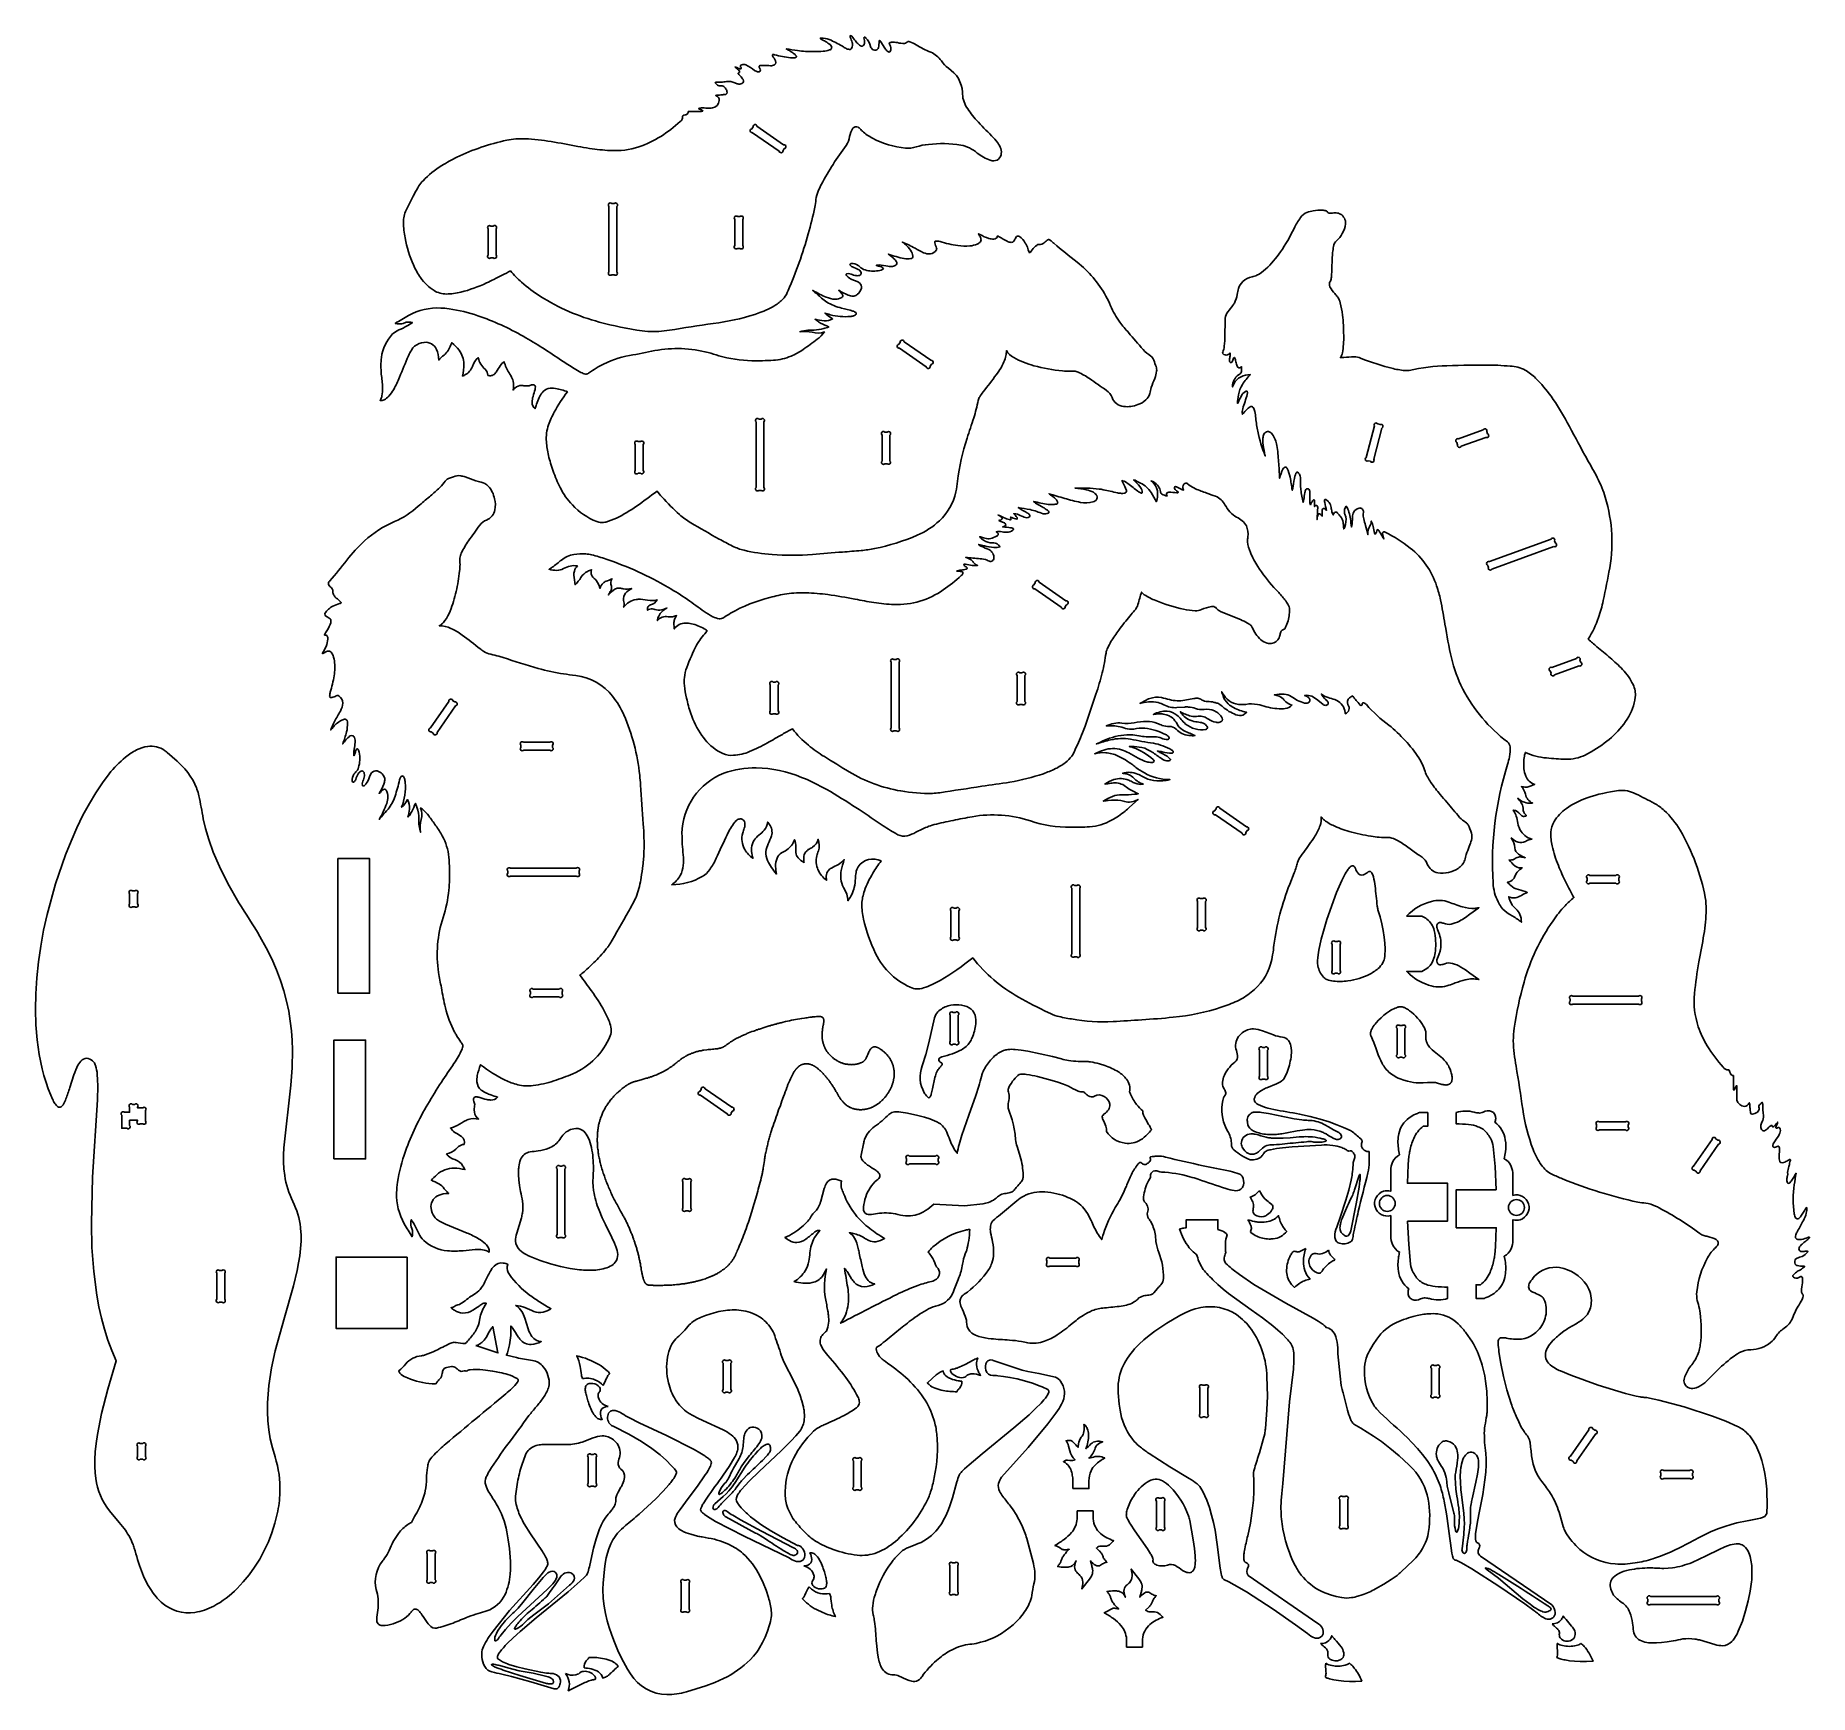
# Model space of a CAD drawing. Extents: x -1116 to 228, y -507 to 750.
import ezdxf

# ---------------------------------------------------------------- set-up
doc = ezdxf.new("R2010")
doc.units = 0
doc.header["$MEASUREMENT"] = 0
doc.layers.get('0').update_dxf_attribs({"linetype": 'CONTINUOUS'})

msp = doc.modelspace()

# ---------------------------------------------------------------- linework, layer by layer
for points in [[(-623.8, 689.4, 0.142837), (-625.4, 688.7, 0.299758), (-625.7, 687.7, -0.225991), (-625.9, 686.2, -0.09232), (-627.4, 684.4, -0.037544), (-642.1, 673.2, -0.058932), (-658.7, 665.3, -0.093512), (-680.5, 662.5, -0.024982), (-696.1, 664.1, -0.007114), (-705, 665.6, 0.004603), (-725.2, 669.3, 0.031877), (-744.9, 671.4, 0.057032), (-758.8, 670.3, 0.058995), (-796.6, 657.4, 0.023354), (-808, 651.1, 0.06408), (-822.2, 639.6, 0.034102), (-825.3, 635.7, 0.023633), (-828.9, 629.3, 0.001351), (-835, 617.3, 0.109745), (-837.1, 608, 0.040663), (-835.7, 596.3, 0.059281), (-829.5, 575.8, 0.04222), (-824.1, 566.2, 0.096163), (-813.8, 556.4, 0.136015), (-804.5, 553.8, 0.061795), (-793.6, 555.2, 0.049026), (-774.1, 562.2, 0.008195), (-768.5, 564.9, 0.004886), (-756, 571.3, 0.047739), (-747.6, 562.7, 0.038445), (-733.2, 552, 0.077962), (-688.7, 532.6, 0.03169), (-656.2, 525.9, 0.059083), (-639.5, 525.9, 0.01782), (-631.6, 527, -0.008067), (-598.3, 532.1, 0.04967), (-567.2, 539.7, 0.051387), (-555, 545.6, 0.07159), (-548.8, 550.9, 0.062994), (-545.7, 556.4, 0.035702), (-530.5, 599.4, 0.013722), (-525.4, 619.5, 0.033619), (-524.7, 625.3, -0.072498), (-523, 631.7, -0.031161), (-520.5, 636.9, -0.035937), (-501.8, 666.4, 0.11535), (-499.2, 673.1, -0.084781), (-496.7, 679.3, -0.375127), (-492.8, 680.1, -0.065697), (-491.9, 679.6, -0.019998), (-489.5, 677.1, 0.06837), (-481.9, 671.9, 0.098197), (-456.8, 664.3, 0.104378), (-448.7, 665.2, -0.059936), (-439.4, 667.1, -0.072381), (-415, 666.6, -0.13522), (-402.5, 660.6, 0.075756), (-392.6, 655.1, 0.211381), (-387.5, 655.3, 0.215333), (-384.5, 659.1, 0.155186), (-384.7, 663.9, 0.070609), (-387, 668.3, 0.044923), (-391.6, 673.7, -0.016436), (-403, 685.4, -0.040496), (-410.6, 695.4, -0.146493), (-413.7, 706.6, 0.244161), (-424.4, 724.8, -0.101004), (-429.7, 730.5, 0.138306), (-437.7, 737, -0.029463), (-443.4, 739.5, -0.01419), (-448.8, 742.6, 0.055098), (-453.6, 744.9, 0.319688), (-456.1, 744.2, -0.156111), (-457.6, 743.6, -0.073955), (-463, 744.2, 0.048158), (-467.5, 744.5, 0.059129), (-468.5, 744.3, 0.526747), (-468.8, 742.6, -0.312495), (-468.4, 737.6, -0.421085), (-470.3, 737.4, -0.065588), (-472.5, 740), (-475.5, 744.8, -0.052954), (-476.1, 745.6, 0.511332), (-476.8, 745.6, 0.18989), (-476.9, 745.3, -0.073247), (-477.3, 740.4, -0.294765), (-479.3, 738.6, -0.358757), (-482.7, 739.9, -0.085538), (-483.3, 741.4, 0.156816), (-486.8, 747.7, 0.046439), (-487.5, 748.3, 0.533494), (-488.3, 747.8, -0.079446), (-488, 743.6, -0.297828), (-489.4, 741.6, -0.169332), (-490.8, 741.8, -0.089949), (-492.3, 742.8, -0.03812), (-494.8, 745.5, -0.002892), (-497.4, 749, 0.199713), (-498.7, 749.6, 0.161984), (-498.7, 748.4, -0.035241), (-497.2, 744.4, -0.09194), (-497.1, 741.1, -0.17602), (-497.9, 739.5, -0.101386), (-498.6, 739.1, -0.145417), (-501.5, 739.6, -0.035253), (-503.9, 741, 0.020019), (-513.2, 746, 0.079414), (-519.2, 747.6, 0.041662), (-521.3, 747.6, 0.196999), (-520.8, 746.9, 0.00418), (-517.3, 745, -0.042823), (-514, 742.7, -0.075371), (-512.9, 741.3, -0.381176), (-513.5, 739.1, -0.07786), (-514.4, 738.7, -0.076994), (-519.2, 737.7, -0.005823), (-526.7, 737.4, -0.037168), (-538.5, 738.2, -0.00915), (-547.2, 739.5, 0.032734), (-544.8, 738.2, -0.029272), (-542.2, 736.4, -0.051916), (-540.3, 735, -0.111328), (-539.5, 733.9, -0.281222), (-539.7, 733.2, -0.174885), (-541.7, 732.6, -0.043748), (-543.9, 732.8, -0.03235), (-556, 735, 0.055775), (-557, 735.3, 0.53975), (-557.6, 734.4, 0.090686), (-557, 733.3, -0.117087), (-555.1, 729.2, -0.270419), (-556, 727.4, -0.129193), (-559.1, 726.7, -0.004521), (-564.2, 727, 0.050816), (-566.9, 726.8, 0.450055), (-567.7, 725.5, 0.148034), (-567.2, 724.7, -0.331922), (-567.1, 722.3, -0.125177), (-567.5, 722, -0.167581), (-570, 722.5, -0.039156), (-571.1, 723.1, 0.063094), (-577.8, 727.3, 0.147875), (-580.9, 727.5, 0.531295), (-581.4, 725.3, -0.295731), (-581.5, 724.4, -0.218572), (-582, 724.3, -0.053055), (-584.6, 725.3, 0.04586), (-585.9, 725.7, 0.030592), (-583.3, 723.5, -0.141728), (-582.4, 722.1, -0.341933), (-582.7, 721.5, -0.082451), (-583.3, 721.3, 0.467813), (-583.4, 720.5, 0.060776), (-581.8, 718.8, -0.065831), (-579.7, 716.2, -0.439605), (-580.8, 713.2, -0.177985), (-583.8, 712.9, -0.084436), (-586, 713.7, 0.182455), (-592.3, 714.7, -0.044623), (-596.4, 714.3, -0.014495), (-599.9, 714.2, 0.117121), (-600.7, 714.1, 0.10902), (-601, 713.8, 0.044578), (-600.2, 713.1, 0.022359), (-599.3, 712, 0.237887), (-596.4, 711.5, -0.234438), (-593.8, 710.5, -0.100177), (-592.8, 709, -0.098276), (-591.9, 706.6, -0.334011), (-593, 705, -0.093893), (-593.9, 704.8, 0.046442), (-596.6, 704.6, -0.006097), (-598.9, 704.5, 0.096081), (-600.5, 704.1, 0.139469), (-600.3, 703.8, -0.356492), (-597.9, 700.4, -0.353544), (-603.1, 694.7, -0.049224), (-606.9, 694.6, 0.008852), (-611.7, 694.8, 0.12059), (-613.5, 694.3, 0.054751), (-612.2, 693.6, -0.032943), (-611, 693.2, -0.283515), (-610.4, 692.4, -0.091176), (-612.9, 692, 0.010028), (-615.4, 692.1, -0.004296), (-621.2, 692.1, -0.277745), (-622.8, 689.7, -0.083981)], [(-572.7, 676), (-552.5, 662, 1), (-549.6, 662.5), (-548.6, 663.9, 1), (-549.1, 666.9), (-569.3, 680.9, 1), (-572.2, 680.4), (-573.2, 678.9, 1)], [(-681.4, 620.2), (-681.4, 570.5, 1), (-679.3, 568.4), (-677.5, 568.4, 1), (-675.4, 570.5), (-675.4, 620.2, 1), (-677.5, 622.4), (-679.3, 622.4, 1)], [(-772.9, 603.1), (-772.9, 583.4, 1), (-770.8, 581.2), (-769, 581.2, 1), (-766.9, 583.4), (-766.9, 603.1, 1), (-769, 605.2), (-770.8, 605.2, 1)], [(-586.1, 610.3), (-586.1, 590.5, 1), (-583.9, 588.4), (-582.2, 588.4, 1), (-580.1, 590.5), (-580.1, 610.3, 1), (-582.2, 612.4), (-583.9, 612.4, 1)], [(-94.6, 368.2, -0.040772), (-95.5, 372.4, -0.462979), (-94.6, 373.6, -0.128791), (-93.5, 373.4, -0.049562), (-74.6, 361.4, -0.147565), (-54.6, 332.7, -0.025581), (-51.7, 322.2, -0.013372), (-48.3, 303.7, 0.015224), (-43.4, 278.2, 0.057868), (-34.8, 254.6, 0.111184), (-1, 214.6, -0.200682), (1, 210.9, -0.073309), (0.5, 203.3, -0.029023), (-0.9, 197.5, 0.090055), (-11.9, 107.7, 0.106437), (-8, 93.4, 0.043726), (-5.7, 89.4, 0.097324), (0.3, 84.2, -0.029783), (7.4, 79.7, -0.018141), (9.6, 78, 0.085694), (8.5, 83.9, 0.113279), (5.5, 88, -0.172395), (0, 97.3, 0.15305), (0.8, 97, 0.082138), (3.9, 96.4, 0.051844), (5, 96.5, 0.06517), (9.6, 98.3, -0.010374), (14, 100.5, 0.067193), (7.3, 102.8, -0.126116), (1.5, 105.7, -0.021172), (-1, 108.3, 0.219053), (3.6, 110.8, 0.049125), (5, 113.6, -0.105175), (8.4, 117.8, -0.031883), (10.2, 119.1, -0.144272), (5.3, 120.2, -0.051908), (4.5, 120.7, -0.010503), (0.2, 125.2, 0.144221), (4, 125.7, 0.053539), (5.6, 126.7, -0.166104), (9.1, 127.4, -0.03772), (12.5, 126.8, -0.044542), (10.8, 127.6, -0.011487), (7.4, 129.6, -0.240347), (4.5, 134.3, 0.139622), (1.9, 141.8, 0.089887), (7, 138.6, 0.217327), (12.6, 139.2, -0.074916), (16.2, 140.7, -0.04447), (17.5, 140.9, -0.202975), (8.5, 148.1, -0.053822), (7.2, 151.5, -0.017577), (6, 157.1, 0.065788), (4.4, 161.4, 0.038588), (3.4, 162.9, -0.213749), (8.8, 159.5, 0.180505), (11.1, 158.1, 0.085795), (12, 158.2, 0.055747), (13.4, 158.7, -0.16982), (11, 162.5, -0.029013), (10.9, 164.5, 0.124388), (9.4, 168.5, 0.037477), (6.8, 171.9, 0.172299), (15.5, 168.1, 0.069621), (18.1, 168.3, -0.260544), (12.6, 175, 0.145007), (9.5, 180.7, 0.032657), (13, 180.3, 0.101739), (16.2, 181, -0.015311), (19.7, 182.4, -0.229171), (12.8, 188.7, -0.079183), (11.5, 194.2, -0.057845), (11.8, 203.7, -0.068263), (12.6, 206.6, 0.086745), (28.6, 202.4, 0.019665), (43.2, 201.4, 0.11819), (57.8, 204.6, 0.027778), (62.5, 207.1, 0.043529), (77.8, 218, 0.06709), (89.7, 231.8, 0.10947), (95.8, 248.5, 0.136956), (94.1, 258, 0.081604), (86.2, 269.4, 0.024966), (76.7, 278.3, 0.004518), (66.7, 286.7, -0.009427), (60.2, 292.4, 0.05985), (68, 308.8, 0.033488), (71.5, 321.6, 0.004868), (76.5, 346.3, 0.12504), (71.9, 403.4, 0.042419), (65.1, 418.4, 0.00249), (57.6, 431.8, -0.002268), (44.3, 456.5, 0.032317), (32, 476.4, 0.039698), (20.3, 490.1, 0.056565), (12.4, 496.2, 0.125464), (1.1, 499.2, -0.009386), (-8.3, 499.9, 0.014605), (-13, 500, 0.007702), (-46.8, 499.5, 0.046505), (-75.3, 496, -0.040768), (-77.4, 495.8, -0.048831), (-87.5, 497.3, -0.03478), (-112.2, 505.2, 0.10837), (-117.2, 506.2, 0.01146), (-124.8, 505.7, -0.017336), (-127.6, 505.6, 0.129207), (-126, 509.2, 0.047421), (-125, 522.4, 0.025874), (-125.9, 537.9, 0.033105), (-127.6, 547.2, 0.076913), (-129.6, 551.6, 0.036415), (-131.8, 554.1, -0.052159), (-135.4, 559.2, -0.291498), (-135.1, 563.5, 0.100968), (-134.3, 566.5, 0.019815), (-134.1, 570.1, -0.005973), (-133.4, 585.2, -0.016783), (-132.7, 589.9, -0.161306), (-130.4, 594.2, 0.089163), (-126.1, 599.6, 0.127736), (-123.6, 607, 0.279506), (-127.4, 614.3, 0.112324), (-130.6, 615.2, 0.051412), (-134.3, 615, -0.16524), (-136.7, 615.4, -0.092947), (-137.6, 616.4, 0.125953), (-138.5, 616.9, 0.057677), (-141.1, 617.3, 0.067401), (-148, 616.8, 0.026223), (-152.8, 615.6, 0.177324), (-157.6, 611.8, 0.037854), (-162.6, 603.5, -0.038532), (-172.9, 585.7, -0.049801), (-184.1, 572.6, -0.077668), (-190.7, 568, -0.055971), (-194.4, 566.9, 0.130894), (-201.5, 563.2, 0.127166), (-204.6, 558.1, 0.038662), (-205.6, 553.4, -0.075245), (-207.8, 546.9, -0.030197), (-209, 545.1, -0.007341), (-212.6, 540.5, 0.135954), (-214.7, 535.4, 0.026991), (-214.8, 533.1), (-214.9, 522.7, -0.031564), (-215.4, 514.2, -0.056242), (-216.6, 509.8, 0.272827), (-216.4, 508.4, 0.229465), (-213.1, 507.7, 0.099194), (-212.1, 508.2, -0.031572), (-211, 509.1, -0.080858), (-211.2, 506.3, 0.013761), (-211.5, 503.3, 0.20006), (-211.1, 502.1, 0.432905), (-209.6, 502.3, 0.063666), (-208.5, 505.1, -0.247859), (-207.7, 505.8, -0.082897), (-206.9, 503.4, 0.030457), (-206, 499.9, 0.051747), (-205.1, 498.3, 0.306496), (-203.7, 497.9, 0.173615), (-202.4, 498.8, -0.060536), (-202.5, 495, -0.169479), (-203.7, 493.1, 0.145464), (-207.3, 489.9, 0.128949), (-209.2, 484.9, 0.052774), (-209.1, 483.4, -0.109176), (-206.3, 488.6, -0.117563), (-202.7, 491.1, -0.084076), (-195.8, 492.8, 0.033272), (-201.7, 485.3, 0.101105), (-204.7, 477.4, 0.029524), (-205.4, 470.9, -0.018868), (-202.7, 476.3, -0.124912), (-199.4, 480, -0.133567), (-198.4, 480.3, -0.211507), (-198.1, 480.1, -0.143071), (-198, 477.8, -0.009734), (-201.5, 466.9, 0.110694), (-201.7, 462.8, 0.132252), (-201.1, 463.3, -0.063855), (-195.9, 468.4, -0.459191), (-193.5, 467.9, -0.075498), (-192.3, 464.7, -0.027738), (-191.6, 459.7, 0.018906), (-190.1, 449.8, 0.042026), (-184.4, 431.2, -0.016788), (-186, 439.7, -0.048138), (-186.2, 444.7, -0.09246), (-185.4, 447.6, -0.227671), (-182.6, 449.6, -0.189015), (-180.5, 448.9, -0.088625), (-179.1, 447.6, -0.11703), (-175.6, 439.1, -0.021319), (-174.3, 426.7, -0.00174), (-173.5, 414.3, -0.062294), (-171, 421.2, -0.121512), (-169.8, 422.5, -0.361151), (-168, 422.1, -0.073956), (-167.7, 421.6, -0.067967), (-165.6, 415.1, -0.015404), (-164, 405.2, 0.039815), (-163.3, 408.2, -0.026904), (-161.9, 415.9, -0.022071), (-161.2, 418, -0.271564), (-160.2, 418.9, -0.186502), (-159.8, 418.8, -0.174188), (-157.9, 415.8, -0.078441), (-157.7, 412.2, 0.041838), (-157.7, 407.7, 0.021178), (-157.1, 403.3), (-155.7, 396, 0.047984), (-155.3, 398.1, 0.008778), (-154.4, 403.4, -0.090626), (-153.6, 405.7, -0.520928), (-151.2, 405.7, -0.126081), (-150.6, 403.1, -0.004085), (-150.7, 397.3, 0.095126), (-150.2, 394.2, -0.045265), (-149, 396.4, -0.042376), (-148.2, 397.7, -0.123571), (-147.7, 398, -0.31691), (-147.4, 397.9, -0.125343), (-147, 396.2), (-147, 392.8, -0.149927), (-146, 393.7, -0.353541), (-145, 393.4, -0.139967), (-144.7, 392.1, -0.018029), (-145.2, 383, -0.091352), (-144.9, 385.4, -0.081701), (-144.4, 386.9, -0.428919), (-142.8, 387.1, -0.061096), (-141.4, 385.5, -0.016896), (-141.2, 390.3, -0.41913), (-139.8, 391.4, -0.136339), (-139.2, 391.2, -0.037085), (-138, 389.9, -0.01849), (-139.4, 395.9, -0.040065), (-139.6, 397.5, -0.535475), (-138.4, 398.1, -0.054893), (-136.7, 396.7, -0.124886), (-134.8, 393.1, -0.009056), (-134.1, 389.6, 0.07693), (-132.9, 386.5, -0.132825), (-132, 388.3, -0.352835), (-130.5, 388.5, -0.117362), (-129.6, 387.8, 0.007817), (-127.4, 385.3, -0.158132), (-125.4, 380.8, -0.027287), (-125.1, 377.9, 0.016373), (-125, 375.9, 0.070756), (-124.1, 377.4, 0.139796), (-123.5, 385.1, 0.017005), (-124.3, 387.6, -0.232909), (-123.1, 393.1, -0.098984), (-121, 388.5, -0.027964), (-119.9, 383.5, -0.008174), (-119.2, 377.3, 0.130097), (-118.6, 379.5, -0.024215), (-118.4, 382.7, -0.00918), (-118.3, 385.7, -0.308176), (-113.3, 391.7, -0.452621), (-110.1, 389.3, -0.047988), (-110.2, 387.4, 0.071036), (-109.8, 383.5, 0.016355), (-108.4, 378.4, -0.004463), (-106.6, 371.5, -0.087575), (-106.3, 375.8, -0.104557), (-105.1, 378.1, 0.158869), (-104.1, 381.8, -0.06344), (-102.6, 377.7, -0.013544), (-101.6, 372.7, 0.155344), (-101.2, 371.9, 0.139595), (-100.2, 373.5, -0.042289), (-99.5, 375.4, -0.17433), (-98.5, 374.7, -0.053857), (-96, 370.7, 0.018107)], [(-688.1, 499.4, -0.079043), (-665.8, 507.2, 0.003836), (-646.7, 510.9, -0.112726), (-606.2, 509.4, -0.018382), (-598.3, 507.1, 0.066441), (-573.2, 503.3, 0.018178), (-556.9, 503.6, 0.088482), (-543.5, 506.8, 0.055063), (-534.3, 511.8, 0.006398), (-523.7, 519.5, 0.080548), (-518.3, 525.1, -0.151445), (-527.5, 524.8, 0.085207), (-536.8, 525.2, -0.049272), (-530.7, 526.4, -0.020161), (-526.1, 526.5, 0.066512), (-518.8, 527.6, 0.011947), (-514.9, 528.9, 0.051817), (-516.3, 529.6, -0.048321), (-522.6, 532.7, -0.039551), (-525.3, 534.7, 0.062515), (-518.4, 533.5, 0.119061), (-512, 535, -0.067947), (-516.5, 538.1, -0.031119), (-517.8, 539.4, 0.003824), (-513.8, 538.1, 0.086554), (-498.7, 536.8, 0.027734), (-496.2, 537.3, 0.075362), (-494.6, 538, 0.272317), (-494.1, 539.2, 0.153628), (-494.4, 539.7, 0.107668), (-496.7, 540.9, 0.00468), (-505.2, 543.1, -0.07117), (-516.5, 547.7, -0.038302), (-520.4, 550.7, 0.005101), (-527.1, 556.5, 0.032398), (-516.8, 551.4, 0.071511), (-510.2, 549.8, 0.147983), (-505, 551.2, 0.230176), (-504.2, 552.2, 0.118083), (-504.2, 552.7, 0.105765), (-505.7, 554.7, -0.046792), (-507.4, 556.6, 0.063509), (-499.2, 552.6, 0.099865), (-495.9, 552.3, 0.147904), (-493.1, 553.6, 0.151784), (-490.2, 558.2, 0.277411), (-491.7, 562.2, 0.083251), (-493.5, 563.3), (-497.5, 564.9, -0.082674), (-501, 567.2, -0.10502), (-501.7, 568.3, -0.449585), (-501.2, 569.2, -0.120739), (-499, 569.1, 0.006927), (-495.2, 567.9, 0.136853), (-491.6, 567.9, 0.406145), (-490.4, 570.1, 0.178601), (-492.8, 572.5, 0.029653), (-496.9, 574.3, -0.097317), (-498.5, 575.4, -0.102957), (-498.9, 576, -0.320962), (-498.6, 576.6, -0.184478), (-497.8, 576.9, -0.183243), (-492.8, 575.5, -0.021923), (-490.7, 573.7, 0.114375), (-486.2, 571.7, 0.098572), (-476.3, 571.6, 0.06385), (-474.4, 572.3, 0.073001), (-473.7, 572.7, 0.256419), (-473.7, 573.3, 0.211404), (-475, 574.3, -0.028929), (-477.2, 574.9, -0.06355), (-478.8, 575.4, -0.362139), (-478.8, 575.6, -0.362139), (-478.7, 575.6, -0.075257), (-476.9, 575.8, -0.017274), (-470.1, 574.8, 0.054482), (-466.7, 574.7, 0.051034), (-465.1, 575.1, 0.22447), (-463.5, 576.8, 0.181687), (-463.7, 578.3, 0.08075), (-465.3, 580.3, 0.026791), (-467.2, 581.9, -0.007244), (-469.8, 584.1, 0.050209), (-457.9, 580.7, 0.079281), (-452.7, 580.6, 0.401951), (-451.2, 582.5, 0.111892), (-453, 586.9, 0.068627), (-456.9, 591.2, 0.017085), (-459.3, 593.2, -0.024527), (-449.6, 588.5, 0.027899), (-443.3, 585.1, 0.126008), (-438, 584.2, 0.22989), (-433.4, 587.2, 0.184261), (-433.3, 588.5, -0.014914), (-434.7, 592.5, -0.261559), (-434.4, 593.8, -0.168414), (-434.1, 593.9, -0.088315), (-430.7, 593.6, 0.042931), (-417.2, 590.5, 0.051766), (-408.1, 590.2, 0.074134), (-402.5, 591.6, 0.060908), (-400.5, 592.8, 0.278394), (-399.7, 595.5, 0.082859), (-400.7, 597.8), (-401.3, 598.8, -0.116267), (-401.5, 599.4, -0.29966), (-401.4, 599.4, -0.076836), (-400.5, 599, 0.061445), (-393.7, 595.9, 0.078079), (-390, 595.4, 0.142308), (-388.1, 596, 0.148609), (-387.5, 596.9, -0.069316), (-387.3, 597.7, -0.118912), (-386, 597.2, 0.029215), (-379.9, 593.8, 0.102116), (-376.7, 592.9, 0.233889), (-374.8, 593.9, 0.021879), (-373.2, 596.6, -0.192623), (-372, 597.7, -0.224041), (-370.6, 597.3, -0.099646), (-366.1, 592.4, -0.036716), (-364.9, 590.2, -0.011422), (-363.6, 586.4, 0.048518), (-362.9, 585, 0.068613), (-361.7, 586.3, -0.043007), (-358.4, 590, -0.065782), (-356.5, 591.2, -0.147347), (-354.7, 591.4, 0.153593), (-352.6, 592, 0.028021), (-349.5, 594.5, -0.130856), (-348.5, 595, -0.10524), (-347.9, 594.9, -0.100076), (-346.1, 593.7, 0.012647), (-344.5, 592.2, 0.004974), (-326.9, 578, -0.097683), (-305.1, 552.3, -0.025447), (-301.5, 544.9, 0.057048), (-294.5, 532.6, 0.020448), (-288, 524.6, -0.002705), (-276.9, 511.8, 0.076681), (-271.1, 506.8, -0.121344), (-268.8, 503.8, 0.024259), (-267, 498.8, -0.118792), (-266.7, 495.3, -0.05738), (-268.1, 489.9, 0.008831), (-270.7, 482.9, 0.02587), (-271.9, 478.4, -0.147884), (-274.9, 473.6, -0.09944), (-280.9, 470, -0.118237), (-291.7, 468.6, -0.267266), (-300.4, 475.3, 0.154765), (-304.6, 480.8, -0.002283), (-317.4, 489.7, 0.048306), (-326.2, 494.6, 0.05585), (-329.2, 495.4, 0.051464), (-332.2, 495.3, -0.044974), (-337.9, 495.5, -0.038064), (-359.6, 499.5, -0.061053), (-374.9, 505.6, -0.120014), (-380.4, 510.9, -0.06348), (-380.8, 507.1, -0.074184), (-384.5, 498, -0.02738), (-388.1, 492.6, -0.006022), (-398.1, 479.7, 0.030562), (-400.6, 476, 0.058133), (-401.7, 473.2, -0.017574), (-405.1, 460, -0.003165), (-410.2, 444.6, 0.050038), (-417.4, 412, -0.021631), (-418.7, 403.9, -0.154733), (-431.2, 382.1, -0.087497), (-447.9, 371.1, -0.052454), (-480.3, 361, -0.0211), (-490.3, 359.5, -0.004593), (-504.5, 358.4, 0.002667), (-527.3, 356.6, -0.039032), (-557.9, 356.4, -0.034607), (-579.1, 359.7, -0.056044), (-587.8, 362.9, -0.014219), (-598, 368.2, -0.004957), (-619.5, 380.6, -0.042438), (-627.9, 386.7, -0.02345), (-641.3, 400.1, -0.013891), (-645, 404.5, -0.010842), (-660.5, 393.1, -0.034041), (-675.6, 384.1, -0.051132), (-683.8, 381.1, -0.048395), (-687.2, 380.7, -0.093249), (-690.7, 381.5, -0.11009), (-709.1, 394.1, -0.078041), (-718.4, 407.2, -0.031575), (-723.6, 419.7, -0.027342), (-727.2, 431.6, -0.036065), (-728.8, 441.9, -0.105446), (-727.1, 454.8, -0.039511), (-722.8, 464.4, -0.046926), (-712.8, 479.7, 0.046955), (-721.9, 482.3, 0.092654), (-727.4, 482.2, 0.172462), (-732.1, 479, 0.060351), (-734.3, 475.4, 0.032585), (-736.2, 470.3, -0.006243), (-737.4, 466.9, -0.218533), (-739.6, 471.9, -0.072741), (-738.9, 476.3, 0.003821), (-737.4, 481.6, 0.062879), (-737.1, 483.5, 0.156778), (-737.6, 484.6, 0.251342), (-740, 485, 0.046514), (-741.2, 484.5, -0.106571), (-744, 484.2, 0.011804), (-747.5, 484.5, 0.204784), (-752.6, 482.5, 0.041014), (-754, 481.1, 0.097399), (-754, 487.8, 0.042551), (-754.7, 489.8, 0.043414), (-757, 494.2, -0.074631), (-760.8, 502.5, 0.1046), (-763.7, 499.5, -0.003713), (-766.8, 494.6, -0.09619), (-769.1, 492.5, -0.143051), (-771.7, 491.9, -0.055113), (-773.1, 492.2, 0.18044), (-775.2, 496.8, -0.154482), (-780.4, 505.5, 0.16158), (-784.7, 499, -0.079709), (-786.9, 495.3, -0.079523), (-790, 492.8, -0.030025), (-792.3, 491.6, 0.068509), (-791.2, 500.9, 0.149832), (-794.9, 511.2, 0.055498), (-800.4, 516.9, -0.032422), (-803.2, 511.1, -0.108806), (-806.3, 507.5, 0.067676), (-810.3, 503.8, 0.113347), (-812, 511.9, 0.319612), (-821.4, 517.2, 0.128593), (-828.6, 514.3, 0.084964), (-830.8, 511.6, 0.035779), (-833.3, 507, 0.002757), (-840, 490.7, -0.025513), (-844.4, 481.6, -0.049967), (-848.1, 476.4, -0.101074), (-851.7, 473.7, -0.115958), (-854.7, 473.2, 0.097611), (-853.3, 476.8, 0.065285), (-852.8, 482.8, 0.009169), (-853.8, 493.2, -0.050823), (-853.7, 505.8, -0.162457), (-845.2, 523.6, -0.078237), (-840.5, 526.6, 0.034949), (-834.2, 529.7, 0.006977), (-830.2, 532.2, 0.118672), (-834.9, 532.4, 0.043278), (-837.2, 531.6, -0.11403), (-841.5, 531.3, -0.022874), (-843.2, 531.6, -0.009193), (-833.1, 537.5, -0.140481), (-808.8, 543.2, -0.028748), (-802.5, 542.6, -0.046098), (-780.6, 537.3, -0.048161), (-746.3, 521.8, -0.019677), (-717.3, 503.5, 0.006202), (-707.7, 497.4, 0.012573), (-702.6, 494.4, 0.057494), (-699.2, 493.2, 0.229435), (-696.9, 493.8, -0.030215), (-693.9, 495.8, -0.020905)], [(-461.3, 512.7), (-441.1, 498.7, 1), (-438.1, 499.2), (-437.1, 500.7, 1), (-437.7, 503.6), (-457.8, 517.6, 1), (-460.8, 517.1), (-461.8, 515.7, 1)], [(-570, 457), (-570, 407.2, 1), (-567.8, 405.1), (-566.1, 405.1, 1), (-564, 407.2), (-564, 457, 1), (-566.1, 459.1), (-567.8, 459.1, 1)], [(-474.6, 447), (-474.6, 427.3, 1), (-472.5, 425.2), (-470.7, 425.2, 1), (-468.6, 427.3), (-468.6, 447, 1), (-470.7, 449.2), (-472.5, 449.2, 1)], [(-101.8, 453.9), (-108, 430.1, 1), (-106.5, 427.5), (-104.8, 427.1, 1), (-102.2, 428.6), (-96, 452.3, 1), (-97.5, 454.9), (-99.2, 455.4, 1)], [(-36, 438.5), (-17.4, 445.2, 1), (-16.1, 448), (-16.7, 449.6, 1), (-19.4, 450.9), (-38, 444.1, 1), (-39.3, 441.4), (-38.7, 439.7, 1)], [(-661.5, 439.9), (-661.5, 420.1, 1), (-659.3, 418), (-657.6, 418, 1), (-655.5, 420.1), (-655.5, 439.9, 1), (-657.6, 442), (-659.3, 442, 1)], [(-798.3, -5.2, -0.067835), (-805.3, 13.2, -0.007492), (-808.3, 28.4, -0.011616), (-810.4, 39.8, -0.116005), (-807, 81.6, 0.058729), (-802.7, 102.3, 0.034588), (-802.2, 118.2, 0.017223), (-802.6, 127.2, 0.101289), (-807.7, 143.5, 0.039687), (-812.5, 151.1, 0.002555), (-817.9, 158.6, 0.046825), (-821.8, 162.9, 0.03239), (-824, 164.6, -0.141383), (-823.6, 155.8, 0.095027), (-824.1, 146.1, -0.080435), (-825.4, 156.2, 0.080215), (-826.8, 165.1, 0.016458), (-827.8, 168, 0.060426), (-828.6, 166.6, -0.049165), (-831.6, 160.3, -0.038745), (-833.6, 157.6, 0.052805), (-832.5, 163.7, 0.133268), (-834, 170.9, -0.100181), (-838.4, 165.1, 0.112683), (-835.7, 183.8, 0.025479), (-836.2, 186.9, 0.199166), (-837.4, 188.7, 0.239362), (-838.2, 188.7, 0.162909), (-839.6, 187.2, 0.046713), (-840, 185.8, -0.027488), (-843.4, 173.4, -0.084717), (-848.7, 163.6, -0.01214), (-853.2, 158.5, 0.013043), (-855.4, 155.8, 0.043966), (-849.7, 167.9, 0.067499), (-848.8, 172.9, 0.147675), (-850.2, 178.1, 0.276984), (-851.4, 178.7, 0.14629), (-853.6, 177.3, -0.047142), (-855.5, 175.5, 0.054033), (-851.9, 182.6, 0.049008), (-851.2, 185.5, 0.243874), (-853.2, 190.4, 0.122491), (-856.9, 192.6, 0.284407), (-861.1, 191.2, 0.094414), (-862.8, 188, -0.063711), (-865.2, 183, -0.08538), (-866.9, 181.3, -0.528978), (-868.1, 181.7, -0.127217), (-868, 183.9, 0.013968), (-866.8, 187.9, 0.139277), (-866.9, 191.4, 0.379421), (-869, 192.5, 0.144681), (-871.2, 190.5, 0.046032), (-873.2, 186.2, -0.116081), (-874.5, 184.2, -0.458736), (-875.6, 184.4, -0.154243), (-875.8, 185.1, -0.169345), (-874.5, 190.1, -0.029638), (-872.5, 192.3, 0.105602), (-870.7, 196.4, 0.131829), (-871, 208.2, 0.196275), (-872, 209.3, 0.314844), (-872.5, 209.1, 0.099362), (-873.4, 207, -0.020501), (-874.3, 204.3, -0.135581), (-874.5, 204.1, -0.094612), (-874.7, 205.9, -0.032815), (-874.3, 209.1, 0.013265), (-873.6, 214.1, 0.10414), (-874, 217.8, 0.461234), (-877.4, 219.1, 0.069383), (-878.2, 218.5, 0.0462), (-881.3, 215.2, -0.010825), (-883, 213.1, 0.028618), (-880.1, 222.2, 0.061215), (-879.4, 228.8, 0.096451), (-879.7, 230.7, 0.077242), (-880.3, 231.4, 0.145762), (-881, 231.7, 0.125517), (-883.7, 231.1, 0.097963), (-890.1, 226, 0.020473), (-892.1, 223.6, -0.008383), (-889.2, 230, -0.008378), (-884.8, 237.9, 0.123306), (-883, 244, 0.248359), (-885.8, 249.3, 0.180514), (-887.4, 249.7, 0.104371), (-888, 249.4, -0.014831), (-891.2, 248.2, -0.133821), (-892.4, 248.3, -0.214295), (-892.9, 248.8, -0.096233), (-892.9, 249.7, -0.037845), (-892.5, 252.3, 0.033358), (-889.5, 264.6, 0.066497), (-889.3, 276, 0.080817), (-890.9, 281.2, 0.050035), (-891.8, 282.5, 0.284757), (-894.6, 283.2, 0.056058), (-895.9, 282.7, 0.006873), (-898.2, 281.4, -0.371157), (-898.3, 281.4, -0.203127), (-898.3, 281.8, 0.027111), (-895.6, 286.9, 0.082729), (-894.3, 292.5, 0.129258), (-894.8, 294.7, 0.160552), (-895.6, 295.3, 0.061662), (-896.7, 295.5, -0.217243), (-896.6, 296.1, -0.049454), (-896, 297.2, 0.039618), (-892.4, 303.6, 0.064607), (-891.9, 305.8, 0.115536), (-892.1, 307.2, 0.099346), (-892.6, 307.9, 0.031186), (-895.7, 309.8, -0.306776), (-896.6, 311.5, -0.095935), (-896.5, 311.9, -0.129919), (-890.5, 317.3, -0.058338), (-885.5, 319.3, 0.044065), (-884.1, 319.8, 0.406655), (-884.1, 320.2, 0.082254), (-884.6, 320.7, 0.014271), (-887.9, 323.5, -0.050808), (-889.8, 325.7, -0.168135), (-890.4, 328.2, 0.116354), (-890.5, 329.4, 0.069199), (-891.1, 330.5, 0.022223), (-893.2, 333, -0.157613), (-893.9, 334.6, -0.190606), (-893.5, 335.7, -0.015052), (-892.7, 336.6, 0.018427), (-880, 352.2, -0.041389), (-866.5, 366.9, -0.082685), (-843.8, 381.4, 0.082802), (-825.8, 393, -0.012858), (-817.3, 400.3, 0.018215), (-810.6, 406.2, 0.031423), (-806.2, 411, -0.158538), (-802.9, 414), (-799.1, 415.3, -0.17078), (-793.6, 416.1, -0.036), (-790.3, 415.3, -0.005405), (-782.3, 412.4, 0.032329), (-778.2, 411.3, -0.13457), (-772.8, 408.3, -0.132564), (-768, 398.7, -0.102662), (-767.7, 390.4, -0.254906), (-774.2, 382.6, 0.145718), (-779.3, 378.7, -0.001731), (-787.7, 366.9, 0.034952), (-793.2, 357.5, 0.092588), (-794.3, 353.7, 0.009541), (-794.2, 348.9, -0.024808), (-794.5, 344, -0.021269), (-797.1, 328.5, -0.039461), (-801.7, 313.7, -0.055589), (-805.6, 306.4, -0.056251), (-808.2, 303.7, -0.047071), (-809.9, 302.6, -0.09855), (-801.1, 300.5, -0.05491), (-792.5, 295.5, -0.01128), (-779, 285, 0.017062), (-776.1, 283, 0.072049), (-770.9, 280.9), (-769.4, 280.5, -0.01154), (-763.3, 279.1, -0.018161), (-761.4, 278.6, 0.016245), (-735, 270.2, 0.026713), (-715.8, 266.1, 0.00602), (-706.6, 264.9, -0.194929), (-678.6, 249.1, -0.065662), (-670.1, 235, -0.076089), (-658.1, 189.3, -0.010793), (-657.4, 181.9, 0.004744), (-655.4, 152.4, -0.024747), (-654.9, 131.5, -0.020341), (-655.7, 121, -0.006469), (-657.1, 111.9, -0.054595), (-660.3, 98.6, -0.023475), (-661.5, 95.6, -0.003522), (-666.5, 86.1, -0.006452), (-680.8, 61.4, -0.028451), (-682.3, 59.1, -0.035399), (-691.7, 48.6, -0.014833), (-700.3, 40.4, -0.01448), (-703.4, 37.9, -0.005387), (-694.5, 25.9, -0.027357), (-685, 11, -0.036168), (-681.1, 2.6, -0.047841), (-679.7, -2.8, -0.133467), (-680.5, -8.1, -0.195065), (-708.8, -36.8, -0.018121), (-723.2, -42.2, -0.046553), (-738.9, -45.8, -0.084877), (-750.5, -45.1, -0.046468), (-760, -41.6, -0.057491), (-778.6, -29.9, 0.040272), (-781.1, -38.2, 0.059723), (-781.4, -42.9, 0.204024), (-778.1, -49.1, 0.066166), (-774.2, -51.5, 0.023647), (-770.9, -52.8, 0.004179), (-765.8, -54.5, -0.221576), (-770.9, -56.7, -0.049112), (-773.9, -56.3, -0.022024), (-780, -54.6, 0.07677), (-782.5, -54.3, 0.368768), (-784, -55.8, 0.167601), (-783.7, -57.8, -0.142778), (-783.1, -61), (-783.4, -64.2, 0.226834), (-781.1, -70.1, 0.029904), (-780, -71.1, 0.120362), (-787.9, -71.4, 0.054248), (-791.2, -73, -0.037779), (-798.2, -76.8, -0.03573), (-801.5, -77.9, 0.108884), (-798, -81.2, -0.023328), (-793, -84.3, -0.304075), (-791.1, -90.3, 0.172257), (-795.3, -92, 0.015624), (-797.3, -93.8, -0.126166), (-804.4, -97.5, 0.159924), (-798, -101.8, -0.169479), (-792, -106.7, -0.028036), (-790.5, -109.4, 0.054025), (-798.6, -108.3, 0.187631), (-811.8, -113.3, 0.035356), (-815.9, -117.5, -0.026894), (-810.3, -120.1, -0.12622), (-806.1, -123.9, 0.023604), (-803.9, -126.3, 0.028182), (-802.7, -127.4, 0.121417), (-811.2, -129.3, 0.316562), (-816.1, -138.7, 0.113865), (-813.6, -145.2, 0.104774), (-811.3, -147.4, 0.048376), (-805.2, -150.7), (-788.9, -157.4, -0.026788), (-780.1, -161.7, -0.056321), (-774.9, -165.6, -0.091364), (-772.7, -168.7, -0.117983), (-772.1, -171.8, 0.113696), (-777.2, -170.1, 0.038488), (-782.6, -170, 0.010595), (-791.8, -170.8, -0.045665), (-803.6, -170.9, -0.160313), (-821.7, -163, -0.107795), (-825.4, -157.8, 0.018382), (-828.3, -151.8, 0.010595), (-831.1, -147.3, 0.14993), (-831.1, -152.8, -0.142811), (-830.1, -158.3, -0.043536), (-830.5, -160.3, -0.009166), (-836.4, -150.4, -0.136722), (-842.2, -126.8, -0.034985), (-841.5, -119, -0.047572), (-835.5, -95.5, -0.049129), (-818.6, -59.8, -0.013002), (-808.3, -43.1, -0.001707), (-798.8, -28.9, 0.028813), (-792.8, -18.7, 0.117585), (-792.1, -15.1, 0.068926), (-793.5, -12.9, -0.004271), (-796.8, -7.8, -0.014171)], [(-418.3, 344, -0.022736), (-414.5, 343.6, -0.071504), (-413.6, 343.3, -0.334129), (-413.4, 342.1, -0.122981), (-414.7, 340.5, -0.032953), (-428.2, 329.7, -0.07157), (-445.9, 321.1, -0.083624), (-465.5, 318.6, -0.032349), (-480.7, 320.1, -0.008186), (-495.1, 322.7, 0.01172), (-515.6, 326.1, 0.026613), (-532.1, 327.5, 0.036187), (-546.8, 326.7, 0.030241), (-559.5, 324, 0.068991), (-589.3, 312, 0.00841), (-594.7, 308.6, -0.172024), (-598, 307.9, -0.076545), (-602.7, 309.4, -0.047436), (-609.3, 313.3, 0.004302), (-621.8, 322.4, 0.02158), (-636.4, 331.5, 0.050864), (-683.5, 353, 0.015263), (-694.5, 356.3, 0.057995), (-698.9, 356.9, 0.042491), (-707.9, 356.5, 0.136179), (-717.4, 352.3, -0.024958), (-724.3, 346.9, -0.020901), (-726.8, 345.4, 0.086535), (-720.8, 344.5, 0.113114), (-715.9, 345.8, -0.16949), (-705.3, 347.9, 0.101851), (-707.6, 344, 0.101538), (-707.9, 340.9, 0.014154), (-707, 333.6, 0.065239), (-702.6, 339.1, -0.133185), (-697.7, 343.7, -0.028557), (-694.6, 345, 0.154876), (-694.5, 341, 0.086659), (-693.5, 339.4, 0.024569), (-691.7, 337.5, -0.10504), (-688.9, 332.9, -0.03155), (-688.3, 330.8, -0.132291), (-685.8, 334.9, -0.088423), (-683.6, 336.2, 0.003513), (-679.1, 338.1, 0.230419), (-679.6, 332.6, -0.162319), (-679.8, 329.6, -0.035702), (-680.4, 328.4, -0.023163), (-681.8, 325.9, -0.049541), (-677, 330.2, -0.105584), (-674.4, 331.1, -0.048931), (-673.4, 331.1, -0.027581), (-670.6, 330.5, 0.111845), (-664.2, 330.8, 0.084994), (-668.8, 327.2, 0.224068), (-670.3, 321.7, -0.075505), (-670, 317.8, -0.04418), (-670.3, 316.5, -0.193589), (-660.9, 322.4, -0.05978), (-657.6, 322.6, -0.010402), (-650.3, 321.7, 0.048418), (-646.8, 321.7, 0.046813), (-644.9, 322.2, -0.214666), (-649.9, 318.3, 0.179824), (-652, 316.6, 0.086353), (-652.2, 315.7, 0.053886), (-652.2, 314.3, -0.136227), (-648.5, 315.3, -0.086917), (-646.6, 314.9, 0.14958), (-641.6, 314.6, 0.037106), (-637.5, 315.9, 0.151086), (-643.7, 309.9, 0.093189), (-644.7, 306.5, -0.259264), (-636.6, 309.4, 0.146128), (-630.2, 310.3, 0.039062), (-631.8, 307.2, 0.091357), (-632.2, 304.4, 0.007121), (-632, 300.2, -0.242684), (-623.2, 304.6, -0.066586), (-619, 304.1, -0.066447), (-609.2, 300.3, -0.059809), (-607, 298.6, -0.059991), (-607.9, 297.6, 0.063229), (-615, 287.9, 0.02647), (-622.5, 270.9, 0.054772), (-624.3, 263.3, 0.045683), (-624.3, 257.2, 0.036117), (-622.6, 247.7, 0.029081), (-619.5, 236.2, 0.065035), (-611.1, 219.5, 0.096726), (-599.2, 207.9, 0.04106), (-595.1, 205.7, 0.118064), (-587.1, 204.4, 0.077384), (-574.9, 207.2, 0.031689), (-561.4, 213.8, 0.004529), (-550.1, 220.3, -0.009558), (-542.5, 224.5, 0.058846), (-530.4, 212.1, 0.036049), (-518.3, 203.4, -0.001179), (-499.6, 191.9, 0.092263), (-460.4, 177.4, 0.052025), (-436.5, 175.6, 0.023875), (-430.9, 176.1, 0.001047), (-399.1, 181, 0.00452), (-377.8, 184.1, 0.041714), (-352.4, 190.5, 0.02777), (-343.3, 194.3, 0.047298), (-335.9, 198.8, 0.067232), (-330.9, 203.8, 0.048544), (-329.1, 206.9, 0.009288), (-322.8, 221.4, 0.013255), (-320.9, 226.6, 0.000889), (-312.6, 250.6, 0.017657), (-307.8, 266.9, 0.027333), (-305, 281.9, -0.087733), (-303.6, 285.9, -0.051122), (-298.4, 294.9, -0.018027), (-295.3, 299.3, -0.009966), (-286.9, 309.9, -0.004566), (-283.3, 314.1, 0.103745), (-280.8, 318.7, -0.019482), (-278, 328.1, 0.130507), (-276, 326, 0.050615), (-267.3, 321.6, 0.040567), (-246.2, 315, 0.039309), (-237.5, 313.8, 0.111082), (-232.7, 314.8, -0.0579), (-225.1, 317.1, -0.193285), (-221.9, 316.3, -0.043433), (-220.8, 315.1, 0.109497), (-218.3, 313.4, -0.002769), (-203.2, 307.2, -0.03193), (-197.8, 304.5, -0.02198), (-195.6, 303, -0.12391), (-194.2, 301.2, 0.10992), (-187.8, 292, 0.10837), (-183, 289.3, 0.269324), (-175.3, 291.3, 0.096494), (-173.6, 294.3, 0.023311), (-172.9, 297.3, -0.173283), (-171.7, 299.2, -0.078974), (-170.5, 299.6, 0.123193), (-169.7, 300.2, 0.055102), (-169, 301.4, 0.093048), (-166.2, 311.4, 0.021839), (-166, 314.9, 0.136903), (-167.2, 318.8, 0.038481), (-172.1, 325.3, 0.011899), (-177.9, 331.6, -0.043151), (-190, 347.4, -0.041242), (-195.6, 358, -0.080768), (-197.8, 366.2, -0.056885), (-197.5, 369.9, 0.133725), (-198.7, 378.1, 0.118216), (-202, 382.1, 0.053459), (-206.1, 384.8, -0.151738), (-214.9, 394.2, 0.067345), (-217.7, 397.9, 0.104068), (-222.1, 400.6, -0.020472), (-228.7, 403, -0.013071), (-237.2, 406.3, -0.040091), (-241.9, 408.9), (-243.9, 410.5, 0.306334), (-245.2, 410.4, 0.292512), (-246.7, 406.8, 0.04332), (-246.2, 405.7, -0.12276), (-246.2, 405.3, -0.104054), (-247.2, 405.6, 0.025453), (-251.1, 407.5, 0.068162), (-252.3, 407.9, 0.395976), (-253.2, 407.1, 0.24562), (-252.6, 405.8, 0.028619), (-250.4, 403.9, -0.467151), (-250.5, 403.3, -0.228188), (-251.4, 403.2, 0.043659), (-257.3, 403.6, 0.136816), (-258.8, 403.1, 0.3018), (-259.1, 401.9, 0.028157), (-258.7, 400.7, -0.073707), (-262.7, 402.3, -0.221861), (-263.8, 404.3, 0.130179), (-265.2, 407.9, 0.140705), (-269.5, 411.8, 0.050015), (-270.9, 412.3, -0.13031), (-266.7, 407.1, -0.094543), (-266, 404, -0.09126), (-266.7, 396.5, 0.022495), (-270.9, 403.5, 0.125271), (-278.8, 410.6, -0.010814), (-283, 412.7, 0.051269), (-284.1, 413, -0.045271), (-279.3, 408, -0.094994), (-277.6, 404.6, -0.109229), (-277.6, 403.3, -0.454646), (-278.1, 403, -0.083646), (-281, 404.5, -0.010608), (-284.4, 407.2, -0.01721), (-288.4, 410.2, 0.082737), (-292.3, 412.4, 0.172863), (-292.9, 412.4, 0.237707), (-292.8, 412.1, 0.065087), (-292.2, 411, -0.057169), (-289.6, 405.1, -0.473562), (-291, 402.9, -0.062092), (-293.3, 402.8, -0.047173), (-296.3, 403.2, 0.001863), (-307.2, 405.6, 0.023888), (-310.1, 406.1, 0.036279), (-328.4, 406.8, -0.015622), (-319.9, 405.5, -0.069695), (-314.5, 403.6, -0.110127), (-312.4, 401.8, -0.224797), (-311.9, 398.7, -0.175857), (-313.2, 397.1, -0.084472), (-314.9, 396.3, -0.117498), (-324.3, 396, -0.019325), (-336.3, 399, -0.002501), (-348.1, 402.5, -0.054082), (-342.9, 398.3, -0.071113), (-341.7, 396.5, -0.463055), (-342.6, 394.7, -0.070702), (-345.8, 394.3, -0.028684), (-348.7, 394.5, -0.022037), (-359.9, 396.7, 0.050412), (-358.3, 395.5), (-353.3, 392.7, -0.021276), (-350.2, 390.7, -0.048188), (-348.5, 389.3, -0.469879), (-348.7, 387.9, -0.091742), (-350.6, 387.4, -0.00944), (-352.7, 387.2, 0.055897), (-362.5, 390.5, 0.002204), (-371.4, 392, 0.018829), (-365.4, 388.5, -0.054703), (-363.3, 387, -0.381959), (-363, 385, -0.264445), (-364.9, 384.4, -0.0699), (-368.8, 385.6, 0.055658), (-373.3, 387.3, 0.045028), (-374.9, 387.4, -0.036443), (-372.4, 384.5, -0.156539), (-372.2, 383.7, -0.311212), (-372.4, 383.4, -0.136679), (-373.4, 383.5, -0.053748), (-375.4, 384.1, 0.008031), (-377.3, 384.9, -0.128773), (-376.8, 383.5, -0.391834), (-377.7, 382.8, -0.08603), (-378.2, 382.9, -0.043027), (-382.5, 384.5, 0.01633), (-386.7, 386.4, -0.084789), (-383.9, 384.5, -0.432885), (-384.1, 383, -0.082998), (-384.7, 382.6, -0.011168), (-386.1, 382.2, 0.077455), (-384, 381.3, -0.122577), (-381.3, 379.9, -0.164798), (-380.9, 379, -0.236377), (-381.4, 378.3, -0.063321), (-383.2, 377.4, -0.021848), (-377.2, 376.7, -0.044439), (-375.7, 376.4, -0.175856), (-375, 375.8, -0.204633), (-375.1, 375.4, -0.11271), (-375.5, 374.9, -0.189622), (-380.3, 373.3, -0.024729), (-384.8, 373.9, 0.085881), (-388.1, 373.8, -0.12826), (-386.7, 372.4, -0.368373), (-387.1, 370.8, -0.065221), (-388, 370.3), (-391.3, 369, -0.154003), (-395.5, 368.6, -0.029158), (-397.8, 369.1, 0.01399), (-400.7, 370, 0.091416), (-399.2, 368.3, 0.128924), (-392.6, 365.4, 0.016585), (-389.9, 365.3, -0.080197), (-387.9, 364.8, -0.06403), (-386.9, 364.1, -0.033284), (-385.2, 362.4, -0.104506), (-389.9, 361.9, -0.041337), (-397.1, 363, 0.006892), (-401.5, 364.1, 0.11525), (-399.1, 362.5, -0.014521), (-393.7, 360.2, -0.168538), (-390.8, 357.5, -0.154652), (-389.9, 353.7, -0.469234), (-393.3, 351.4, -0.049169), (-395.1, 352.2, 0.077573), (-400.3, 353.3, -0.012455), (-411.2, 354.3, -0.086044), (-407.2, 352.5, -0.0961), (-405.5, 350.6, 0.160183), (-402.3, 348.3, -0.06304), (-406.4, 348.3, -0.018931), (-411.5, 349.1, 0.159681), (-412.7, 349, 0.132878), (-412.1, 348, 0.014127), (-409.9, 346.2, -0.172666), (-411, 345.5, -0.034165), (-412.8, 345, -0.010551), (-416.5, 344.4, 0.023494)], [(-12.7, 345.5), (34.1, 362.5, 1), (35.3, 365.2), (34.7, 366.9, 1), (32, 368.1), (-14.7, 351.1, 1), (-16, 348.4), (-15.4, 346.8, 1)], [(-359, 330.6), (-338.9, 316.6, 1), (-335.9, 317.1), (-334.9, 318.5, 1), (-335.4, 321.5), (-355.6, 335.5, 1), (-358.6, 335), (-359.6, 333.5, 1)], [(-467.7, 274.9), (-467.7, 225.1, 1), (-465.6, 223), (-463.9, 223, 1), (-461.7, 225.1), (-461.7, 274.9, 1), (-463.9, 277), (-465.6, 277, 1)], [(34.7, 265.4), (53.3, 272.1, 1), (54.5, 274.8), (53.9, 276.5, 1), (51.2, 277.8), (32.6, 271, 1), (31.4, 268.3), (32, 266.6, 1)], [(-559.2, 257.7), (-559.2, 238, 1), (-557.1, 235.9), (-555.4, 235.9, 1), (-553.2, 238), (-553.2, 257.7, 1), (-555.4, 259.9), (-557.1, 259.9, 1)], [(-372.4, 264.9), (-372.4, 245.2, 1), (-370.3, 243), (-368.5, 243, 1), (-366.4, 245.2), (-366.4, 264.9, 1), (-368.5, 267), (-370.3, 267, 1)], [(-802.6, 245.2), (-816.6, 225.1, 1), (-816, 222.1), (-814.6, 221.1, 1), (-811.6, 221.6), (-797.6, 241.8, 1), (-798.2, 244.8), (-799.6, 245.8, 1)], [(-449, 146.1, -0.011851), (-440.5, 150.1, -0.037417), (-435.2, 151.9, -0.010941), (-420.8, 155.1, -0.005319), (-406.3, 157.9, -0.124109), (-362.3, 154.7, 0.078555), (-331.9, 149.9, 0.018975), (-317.4, 150.3, 0.105421), (-300.8, 155.2, 0.054133), (-290.5, 162.2, 0.009895), (-287.2, 165.1), (-280.7, 171, -0.033118), (-284.4, 169.4, -0.110532), (-289.8, 169.2, -0.003275), (-293.7, 170.1, 0.070354), (-303.3, 170.3, 0.018575), (-307.1, 169.7, -0.042594), (-300.1, 173.3, -0.100732), (-292.9, 174.5, 0.043321), (-283.3, 174.9, 0.02027), (-280.6, 175.3, -0.009707), (-286.4, 178.3, -0.044386), (-290.3, 180.9, 0.189307), (-299.4, 183.5, 0.025272), (-303.3, 183, -0.011391), (-305.9, 182.6, -0.067246), (-299, 186, -0.175585), (-287.8, 185.5, -0.033538), (-284.4, 183.8, 0.111368), (-278.5, 182.4, 0.042652), (-276.8, 182.6, -0.115547), (-283.9, 187, 0.083089), (-287.5, 189.7, 0.066), (-289.9, 190.5, 0.017001), (-292.5, 190.8, -0.178055), (-281.1, 190.2, -0.034782), (-277.4, 188.3, 0.078569), (-268.9, 185.3, 0.083368), (-259.7, 185.4, 0.019385), (-256.6, 186, -0.045132), (-259.5, 186.2, -0.130264), (-278.1, 192.3, -0.033271), (-284.8, 197.1, 0.054365), (-296.2, 204.1, 0.076882), (-305.2, 206.4, 0.092103), (-313.5, 205.6, -0.029347), (-306.7, 208.4, -0.148699), (-293.2, 208.6, -0.047611), (-287.7, 206.2), (-280.6, 202.3, 0.048944), (-274.1, 199.5, 0.07067), (-270.5, 199, 0.045598), (-269.2, 199.2, 0.307547), (-268.6, 199.9, 0.239763), (-269.2, 201.3, 0.091134), (-284.6, 210.3, 0.022604), (-287.3, 211.1, -0.031557), (-279.9, 210.7, -0.09858), (-271.8, 207.9, -0.02659), (-264.7, 203.1, 0.03415), (-261, 200.8, 0.141012), (-257.3, 200.2, 0.257274), (-256.1, 201.1, 0.271895), (-256.3, 201.6, 0.069898), (-259.7, 204.3, 0.021943), (-263.5, 206.3, -0.01332), (-266.1, 207.6, -0.036474), (-262.4, 207, 0.049653), (-255, 206, 0.267046), (-254.2, 206.5, 0.267046), (-254.2, 207.6, 0.16388), (-255.1, 208.4, 0.096239), (-269.1, 213.5, -0.00662), (-286.4, 216.6, 0.096931), (-301.5, 216.1, 0.028256), (-312.2, 213, -0.026071), (-302.3, 217.3, -0.100437), (-284.7, 219.8, -0.020531), (-278.6, 218.9, 0.051838), (-268.2, 218.5, -0.104974), (-263, 217.3, 0.112369), (-258.3, 216.3, 0.34741), (-257.2, 217.2, 0.117634), (-257.4, 218.1, 0.144585), (-259.2, 219.8, 0.093606), (-275.6, 224.9, 0.084131), (-283.9, 224.3, -0.126487), (-290.3, 224.8, 0.077444), (-301.2, 226.8, 0.021821), (-304.8, 226.7, -0.138377), (-292.9, 228.8, 0.074588), (-283.8, 229.1, -0.053002), (-274.1, 230.1, -0.083091), (-266.1, 228.6, 0.018167), (-262.4, 227.1, 0.086622), (-257.1, 226.3, -0.200904), (-251.9, 224.3, 0.194342), (-242.2, 219.4, 0.032968), (-237.5, 219.3, -0.002146), (-245.7, 222.9, -0.117808), (-250.5, 227.1, 0.045987), (-253.7, 231.7, 0.187688), (-261.6, 235.6, 0.045874), (-264.9, 235.8, 0.021179), (-269.1, 235.4, -0.136223), (-258.7, 237.8, -0.165644), (-251.3, 234.7, -0.042013), (-248.2, 231.6, 0.028282), (-244.7, 228.1, 0.209264), (-229.4, 224, 0.135831), (-228.3, 224.6, 0.295255), (-228.2, 225.7, 0.110143), (-230.3, 228.2, 0.100469), (-232.7, 229.2, 0.010778), (-236.9, 229.8, -0.071605), (-242.6, 231.6, -0.100949), (-246.7, 234.9, -0.016831), (-248.7, 237.4, 0.062784), (-240.6, 234.1, 0.108624), (-235.1, 234, -0.088993), (-230.9, 233.6, -0.059643), (-227.5, 231.8, 0.089796), (-221.7, 229.5, 0.098657), (-218.7, 229.5, 0.170758), (-217.1, 230.6, 0.256341), (-217.1, 232.6, 0.183573), (-222.9, 238.1, 0.135367), (-230.7, 239.1, -0.123849), (-237.2, 239.9, 0.08108), (-242.6, 241, 0.021506), (-245.4, 241), (-251.3, 240.5, -0.135894), (-261.1, 242.7, 0.034307), (-265.4, 244.4, 0.096811), (-272.7, 244.9, 0.037871), (-279.3, 243.7, -0.043629), (-271.8, 247.5, -0.127992), (-263.1, 248.1, -0.027424), (-256.9, 246.6, 0.111341), (-245.4, 246.1), (-238.4, 247.4, -0.048944), (-235.4, 247.6, -0.150282), (-232.6, 246.4, 0.151627), (-228, 245.2, -0.064771), (-223.1, 244.5, -0.020126), (-220.4, 243.8, -0.055145), (-218.7, 242.9, -0.024266), (-215.5, 240.2, 0.086951), (-205.2, 234.7, 0.245986), (-200.2, 235.6, -0.009483), (-198.5, 237, -0.05941), (-208.4, 240.5, -0.056274), (-212.5, 243.3, -0.125364), (-216.6, 250.1, -0.028315), (-217.4, 252.6, 0.07628), (-213.3, 246.9, 0.142899), (-206.6, 243.3, 0.099876), (-199.1, 243, -0.093809), (-190.3, 242.9, -0.028398), (-183.7, 241.2, 0.083759), (-170.6, 239.7, 0.125065), (-165.4, 241.4, 0.044814), (-164.2, 242.4, -0.124953), (-168.7, 244.9, -0.011693), (-170.7, 247, 0.158192), (-177.6, 250.2, -0.043068), (-170.1, 250.7, -0.140188), (-164.7, 249, 0.104559), (-154.6, 244, 0.142143), (-152, 244.1, 0.244004), (-150.7, 245.7, 0.244004), (-151.2, 247.7, 0.107244), (-153.2, 249.1, 0.023903), (-154.6, 249.7, -0.154474), (-149.2, 249.1, -0.067993), (-144.5, 246.1), (-140.5, 242.8, 0.219415), (-138, 242.3, 0.307939), (-136.7, 244.1, 0.170217), (-137, 245, -0.028042), (-140.3, 248.4, -0.051665), (-141.9, 250.8, 0.081015), (-136.8, 248.2, 0.004175), (-131.6, 246.6, -0.249642), (-124.2, 238.3), (-123.9, 236.5, 0.077983), (-123.7, 235.9, 0.229733), (-121, 238.9, 0.229733), (-121.8, 242.8, -0.358752), (-120.7, 247.9, -0.04536), (-118.4, 249.4, -0.061827), (-116.8, 247.5, 0.029906), (-114.1, 244.4), (-112.5, 242.5, 0.349962), (-111.3, 242.3, 0.266685), (-111.1, 243.2, -0.208429), (-110.7, 243.9, -0.208429), (-109.9, 244.1, -0.140979), (-107.8, 242.8, 0.047727), (-90.8, 227.2, -0.080142), (-68.1, 202.4, -0.065494), (-63.4, 192.2, 0.061328), (-58.9, 183.8, 0.022508), (-51.9, 174.7, 0.001786), (-42, 163.1, 0.013046), (-37.2, 157.4, 0.063481), (-32.5, 153.6, -0.110244), (-30.8, 151.7, -0.041664), (-28.3, 145.4, -0.131226), (-28.3, 140.2, -0.028669), (-29.9, 135.4, 0.009213), (-32.2, 129.2, -0.003037), (-33.3, 125.1, -0.182528), (-38.4, 118.8, -0.178411), (-53.6, 115.4, -0.26093), (-61.7, 122, 0.141197), (-65.5, 127.2, 0.027756), (-68.8, 129.4), (-77.4, 135.6, 0.029679), (-85.8, 140.7, 0.111819), (-91.7, 142.2, -0.050113), (-104.3, 143.1, -0.025293), (-120.9, 146.7, -0.037608), (-133.3, 151.4, -0.066272), (-140.3, 155.9, -0.027327), (-142.1, 157.7, -0.117559), (-142.8, 151.3, -0.052455), (-146.8, 143.1, -0.016089), (-149, 139.8, -0.00354), (-157.4, 128.1, 0.055006), (-160.1, 123.1, 0.028347), (-161, 119.7, -0.028572), (-162.4, 115.4), (-165.9, 106.7, 0.060545), (-177.9, 60.7, -0.047135), (-180.4, 46.2, -0.154922), (-195, 25, -0.060451), (-205.7, 18.3, -0.032764), (-217.7, 13.6, -0.05621), (-254.1, 6, -0.009361), (-277.9, 4.1, -0.001761), (-299.7, 2.7, -0.054921), (-331.1, 4.7, -0.024406), (-341.9, 6.9, -0.050218), (-348.8, 9.6, -0.011553), (-371.2, 21.2, -0.099836), (-405.9, 51, -0.040286), (-430.5, 33.9, -0.047463), (-443.2, 28.2, -0.079753), (-448.7, 27.5, -0.061972), (-450.9, 27.9, -0.191256), (-479.5, 54.3, -0.054014), (-488.6, 80.3, -0.051109), (-489.9, 91.9, -0.080329), (-487.9, 101.7, -0.053197), (-481.5, 115.2, -0.024085), (-475.3, 124.4, 0.376616), (-492.7, 119.9, 0.107741), (-494.3, 115.6, 0.035905), (-494.7, 111.2, -0.0376), (-495.6, 104.4, -0.117023), (-500.5, 94.3, 0.103366), (-501.3, 99.2, 0.033761), (-503.8, 104.3, -0.089975), (-505.8, 110.8, -0.065916), (-505.5, 117.1, -0.043377), (-503.2, 125.4, -0.081613), (-507.7, 121.8, -0.012883), (-513, 119, 0.087236), (-515.5, 116.9, 0.15644), (-516.8, 113, 0.045045), (-516.7, 109.7, -0.119251), (-523.1, 117.8, -0.165289), (-524, 128.2, -0.023644), (-522.8, 132, 0.160612), (-522.9, 140.8, -0.182494), (-527.2, 134.8, -0.032442), (-529.7, 133.4, 0.0963), (-532.4, 131.2, 0.170018), (-533.9, 126.7, 0.042261), (-533.6, 123.3, -0.092682), (-538.2, 126.8, -0.158569), (-539.8, 130.7, -0.019701), (-539.8, 135, 0.085199), (-540.9, 140.5, -0.16036), (-546.8, 132.8, -0.031118), (-550.7, 130.5, 0.163502), (-554.1, 126.5, 0.109738), (-555.2, 120.1, 0.035193), (-554.5, 114.5, -0.068035), (-561.3, 124.7, -0.121456), (-562.5, 131.4, -0.078573), (-560.8, 137.4, 0.030203), (-558.3, 143.3, 0.235577), (-560, 152.3, 0.024411), (-561.2, 153.8, -0.169227), (-563.9, 147.6, -0.052239), (-567.8, 144, 0.063535), (-571.4, 140.1, 0.133779), (-573.4, 134.3, 0.066506), (-573, 128.9, 0.018596), (-572.4, 126.3, -0.092477), (-578.5, 133, -0.207662), (-580.1, 145.6, -0.032777), (-578.9, 149.2, 0.132334), (-578.5, 153.3, 0.291653), (-581.4, 156.2, 0.177282), (-584.2, 155.6, 0.099209), (-586.4, 153.5, 0.049423), (-591.9, 144.3, 0.001756), (-600.2, 126.4, -0.045081), (-605.1, 117.8, -0.10105), (-610.7, 112.7, -0.134245), (-633.9, 106.4, 0.118168), (-627.4, 113.4, 0.101501), (-625.2, 121, 0.042816), (-625.2, 129, -0.025758), (-626.1, 145.1, -0.306765), (-594.4, 190.8, -0.094599), (-569.8, 194.9, -0.094748), (-535.5, 187.7, -0.028993), (-519.4, 180.1, -0.021312), (-496.9, 166.5), (-492, 163.3, 0.002316), (-473.8, 151.1, 0.021961), (-462.6, 144.3, 0.184357), (-455.6, 143.5, 0.055643)], [(-934.3, -327, -0.089177), (-930.6, -353.8, -0.044698), (-932.6, -370.2), (-934.4, -377.3), (-936.6, -384.4), (-939.3, -391.3), (-942.4, -398), (-945.9, -404.4), (-949.7, -410.5), (-953.9, -416.3), (-958.3, -421.6), (-962.9, -426.6, -0.075071), (-980.7, -440, -0.081965), (-994.9, -444.8, -0.225067), (-1020.4, -437, -0.035881), (-1024.4, -432.9), (-1026.5, -430.3), (-1028.4, -427.5), (-1030.3, -424.4), (-1032.1, -421), (-1033.9, -417.4), (-1035.5, -413.4), (-1037, -409.2), (-1038.4, -404.6, 0.007965), (-1040.9, -396, 0.017613), (-1042.1, -392.6), (-1043.5, -389.4), (-1045.1, -386.5, 0.027289), (-1048.5, -381.3), (-1052.2, -376.6), (-1059.6, -367.8, -0.138286), (-1070.1, -343.4), (-1070.6, -339), (-1070.8, -334.2), (-1070.8, -328.9), (-1070.5, -323.1), (-1069.8, -316.8), (-1068.8, -309.9), (-1065.7, -294.1), (-1061, -275.7), (-1054.5, -254.1), (-1057.9, -246.4), (-1060.9, -238.5), (-1063.5, -230.2), (-1065.8, -221.8), (-1067.7, -213.2), (-1069.3, -204.4), (-1071.6, -186.5), (-1072.9, -168.4), (-1073.3, -150.3), (-1072.4, -115.2), (-1068.8, -56.6), (-1068.5, -45.9), (-1068.6, -41.3), (-1068.9, -37.2, 0.054642), (-1070.2, -30.6, 0.068887), (-1071.5, -28, 0.151918), (-1075.7, -25.2, 0.242227), (-1080.3, -26.3, 0.09036), (-1083.5, -30.3, 0.042645), (-1086.6, -37.6), (-1089.7, -47.2, -0.017936), (-1092.6, -55.9, -0.039817), (-1094.4, -59.8, -0.104613), (-1096.2, -61.8, -0.324546), (-1099, -61.6, -0.090204), (-1101, -59.3, -0.03308), (-1102.8, -56), (-1104.1, -53.1), (-1106, -48.3), (-1107.7, -43.3), (-1109.3, -38.2), (-1110.6, -33), (-1112.9, -22.2), (-1114.4, -11.1), (-1115.3, 0.3), (-1115.7, 12), (-1115.5, 23.8), (-1114.7, 35.8), (-1113.4, 47.9), (-1111.7, 59.9), (-1109.5, 71.9), (-1106.9, 83.8), (-1100.5, 107), (-1092.9, 129.1), (-1088.7, 139.5), (-1084.3, 149.5), (-1079.7, 159), (-1074.9, 167.8), (-1070, 176), (-1065, 183.5), (-1059.9, 190.3, -0.051933), (-1047.5, 203, -0.050495), (-1039.2, 208.5, -0.079989), (-1030.7, 211.2, -0.179391), (-1017.9, 208.1, -0.030736), (-1015.9, 206.6), (-1008.4, 200), (-1005.4, 197), (-1002.7, 194.1), (-1000.4, 191.4), (-998.5, 188.7), (-996.8, 186.2), (-995.5, 183.7, -0.05989), (-991.9, 173.8, -0.001284), (-988.6, 156.4), (-987, 149.1), (-984.5, 140.7), (-981.1, 131.1), (-976.3, 120.1), (-969.9, 107.3), (-961.6, 92.8, -0.001794), (-945.7, 67.3), (-940.9, 58.7), (-936.7, 50.3), (-933.2, 42), (-930.1, 33.9), (-927.6, 25.9), (-925.5, 18.1), (-923.9, 10.5), (-922.7, 3), (-921.9, -4.3), (-921.3, -11.5), (-921.1, -18.6), (-921.4, -32.2), (-922.4, -45.4), (-927.6, -92.9), (-927.8, -98.3), (-927.8, -103.6), (-927.5, -108.8), (-926.9, -113.9, 0.083188), (-920.8, -133.5, -0.08967), (-915, -153.2, -0.018402), (-914.6, -158.4), (-914.6, -163.7), (-914.9, -169.1), (-915.5, -174.6), (-916.4, -180.1), (-917.5, -185.8), (-920.3, -197.4), (-927.1, -221.5), (-934.1, -246.7), (-936.9, -259.6), (-938.9, -272.8), (-939.6, -279.4), (-940, -286.1), (-940, -292.9), (-939.7, -299.6), (-939, -306.4), (-937.9, -313.3), (-936.3, -320.1)], [(-746, 208.3), (-726.2, 208.3, 1), (-724.1, 210.4), (-724.1, 212.2, 1), (-726.2, 214.3), (-746, 214.3, 1), (-748.1, 212.2), (-748.1, 210.4, 1)], [(167.4, -35.6, 0.086356), (166.9, -34, 0.337845), (166.1, -33.7, -0.194882), (164.1, -33.4, -0.079992), (162.4, -31.9, -0.042199), (150.3, -15.7, -0.052481), (143.5, -1.2, -0.103803), (140.6, 24, -0.01828), (144, 47.9, 0.003073), (147.8, 68.7, 0.037001), (149.5, 87.6, 0.040576), (148.8, 96.6, 0.086335), (129.8, 147.6, 0.06807), (117.7, 162.7, 0.06038), (110.3, 168, -0.000932), (96.1, 175.3, 0.141066), (83.2, 177.7, 0.050121), (59.4, 172.3, 0.06881), (43.6, 164.2, 0.095874), (34.3, 154.2, 0.122932), (31.9, 146.2, 0.069334), (32.8, 135.8, 0.042064), (37.6, 120.9, 0.023047), (43.3, 108.3, 0.002463), (49.3, 96.6, 0.039646), (42.7, 90.5, 0.037624), (33.5, 79, 0.083391), (11.6, 32.7, 0.033792), (4.1, -2.2, 0.067328), (4.1, -21.5, 0.010804), (5.5, -31.1, -0.005879), (10.6, -63.6, 0.051129), (18.4, -94.1, 0.061528), (24.8, -106.1, 0.120391), (32.7, -112.9, -0.003044), (40.7, -116.4, 0.042915), (97.7, -134, 0.030365), (103.7, -134.8, -0.07845), (111.2, -137, -0.016281), (114, -138.4, -0.037843), (144.7, -157.8, 0.05744), (147.7, -159.4, 0.029234), (150.7, -160, -0.063016), (157, -162.4, -0.447657), (158, -166.9, -0.070386), (156.7, -168.4, 0.081348), (150.6, -176.1, 0.099098), (142.4, -202, 0.075183), (142.7, -208.5, 0.019962), (143.6, -211.6, -0.041804), (144.9, -218, -0.068183), (145, -242.1, -0.017113), (144.2, -246.3, -0.099956), (140, -255.2, 0.006711), (137.1, -259.1, 0.064491), (133, -267.1, 0.166516), (133.1, -271.5, 0.225805), (137, -274.8, 0.161223), (142, -274.6, 0.089089), (148.4, -270.8, 0.021989), (156.5, -262.8, -0.033319), (169.4, -251.5, -0.027573), (174.7, -248, -0.114948), (183.2, -245.8, 0.170905), (198.3, -240.3, 0.075307), (202.3, -235.8, -0.108607), (208.5, -229.6, 0.135637), (214.9, -221.9, -0.011252), (217.1, -216.6, -0.030948), (220, -211.7, 0.035434), (222.8, -206.3, 0.194784), (222.9, -204.2, 0.078382), (222.1, -203.1, -0.148321), (221.6, -201.4, -0.04338), (222.4, -195.1, 0.054055), (222.5, -191.5, 0.320944), (221.6, -190.3, 0.237531), (220.7, -190.6, -0.2564), (216.4, -191.3, -0.162597), (215.2, -190.3, -0.258488), (215.2, -189.5, -0.09509), (217.1, -187.6, -0.031192), (220, -185.7, 0.013014), (223.2, -183.6, 0.081454), (223.9, -182.9, 0.232193), (223.9, -182.6, 0.137334), (223.2, -182.5, -0.062668), (218.6, -182.1, -0.056573), (217.6, -181.7, -0.204894), (216.6, -179.9, -0.14375), (216.8, -177.7, -0.179055), (218.3, -176.5, 0.006521), (222.1, -175.1, 0.159185), (226.4, -171.6, 0.237216), (226.4, -171.3, 0.191124), (225.4, -171.1, -0.05313), (221.8, -171.5, -0.269455), (219.8, -170.2, -0.217237), (219.8, -168.7, -0.068876), (220.9, -167, -0.045572), (223.5, -164.7, 0.011009), (226.5, -162.3, 0.043771), (227.6, -161.3, 0.150407), (227.8, -160.7, 0.289985), (227.6, -160.5, 0.175728), (226.4, -160.7, -0.053935), (221.7, -162.3, -0.089763), (218.8, -162.3, -0.148469), (217.4, -161.4, -0.096531), (217.1, -160.7, -0.109293), (217.4, -158.8, -0.053312), (218.7, -156, 0.004604), (223.1, -148, 0.053511), (225.3, -142.4, 0.075411), (225.6, -138.1, 0.271934), (225, -138.5, -0.030385), (221.3, -144.7, -0.092341), (219.6, -146.4, -0.142053), (218.3, -146.7, -0.183072), (217.5, -146.2, -0.144834), (216.1, -142.8, -0.067129), (216.2, -120.8, -0.004602), (217.6, -112.1, -0.041938), (213.8, -118.1, -0.02449), (212.8, -119.3, -0.072328), (212, -119.8, -0.41057), (210.9, -119.2, -0.130269), (210.6, -116.7, -0.027395), (211.1, -114, 0.062135), (211.2, -111.6, -0.061353), (212.2, -107, 0.031194), (212.7, -104.5, -0.033644), (213.3, -102.4, 0.64095), (212.5, -101.7, -0.016149), (209.9, -103.3, -0.044291), (208.1, -104.1, -0.187926), (206.1, -104, -0.147354), (205.3, -103.2, -0.099038), (204.8, -101.1, -0.036594), (205, -96.1, 0.035722), (205, -93.2, 0.119773), (204.4, -91.8, 0.214699), (203.9, -91.7, 0.118191), (202.7, -92.2, -0.083252), (201.3, -92.6, -0.505904), (200, -91, -0.092778), (200.8, -89, 0.003161), (204.4, -83.6, 0.112099), (205.7, -79.8, 0.148471), (205.3, -78, 0.326869), (204.1, -77.6, 0.046284), (203, -78, -0.666499), (202.3, -77.3, -0.012637), (203.4, -74.5, 0.035099), (203.7, -73.4, 0.01044), (201.3, -76.3, -0.104102), (200.3, -77, -0.496762), (199.4, -76.3, 0.64235), (198.7, -75.9, 0.039343), (195.9, -78.4, -0.099094), (193.7, -79.9, -0.208673), (192.1, -79.7, -0.240867), (190.8, -76.5, -0.130699), (191.7, -73.4, 0.16417), (192.9, -68.5, -0.041162), (192.3, -59.9, 0.075174), (192.1, -58.8, 0.085682), (191.9, -58.4, 0.237243), (191.7, -58.6, -0.113095), (190.3, -59.8, 0.287432), (189.5, -62.8, -0.265086), (188.3, -65.8, -0.144657), (184.4, -67.4, -0.387544), (183.1, -66.4, -0.036245), (182.7, -63, -0.018682), (182.5, -59.9, 0.119524), (182.1, -58.8, 0.125931), (181.8, -59.2, -0.361933), (178.5, -61.5, -0.325859), (172.8, -56.8, -0.055794), (172.6, -55.6, -0.009752), (172.8, -47, 0.093109), (172.5, -45.7, 0.252178), (172.2, -46.1, 0.029117), (171.5, -47.4, -0.123455), (170.8, -49, -0.243845), (170.5, -49.1, -0.247592), (170.2, -48.3, -0.014941), (170.1, -42.8, 0.008216), (170.1, -38.2, -0.279785), (167.8, -36.6, -0.066013)], [(-222.2, 159.4), (-202, 145.4, 1), (-199.1, 145.9), (-198.1, 147.4, 1), (-198.6, 150.3), (-218.8, 164.3, 1), (-221.7, 163.8), (-222.8, 162.4, 1)], [(-758, 116.8), (-758, 115.1, 1), (-755.9, 112.9), (-706.2, 112.9, 1), (-704, 115.1), (-704, 116.8, 1), (-706.2, 118.9), (-755.9, 118.9, 1)], [(-116.6, 119.6, 0.21732), (-117.8, 120.7, 0.21732), (-119.3, 120.5, 0.097879), (-121.7, 118.1, 0.035971), (-124.5, 113.6), (-126.5, 109.7), (-130.5, 100.4), (-137.8, 80), (-140.4, 71.2), (-142, 65.1), (-143.8, 56.8), (-144.4, 53.2, 0.087543), (-144.5, 44.9, 0.129432), (-140.4, 36.4, 0.107896), (-137.7, 34.6, 0.070374), (-132.8, 33.4, 0.066219), (-121.8, 33.6, 0.080471), (-105.3, 38.6, 0.075776), (-98, 43.8, 0.092825), (-94.8, 48.6, 0.044216), (-94.2, 50.4, 0.049524), (-93.7, 57.8), (-93.9, 62.1), (-94.3, 66.7), (-95.1, 71.6), (-96.2, 76.7), (-97.5, 82), (-99.1, 87.5, -0.034943), (-99.6, 90.2, -0.002177), (-101.2, 105.4, 0.032122), (-102.5, 112.4, 0.058736), (-103.7, 115.4, 0.118694), (-104.7, 116.4, 0.282715), (-106.4, 116.1, -0.084465), (-110.1, 113.9, -0.311209), (-114.3, 115.3, -0.057135), (-115, 116.3), (-115.7, 117.7, 0.030593)], [(59.3, 111.4), (59.3, 109.6, 1), (61.4, 107.5), (81.2, 107.5, 1), (83.3, 109.6), (83.3, 111.4, 1), (81.2, 113.5), (61.4, 113.5, 1)], [(-1038.4, 99.6), (-1038.4, 91.8, -1), (-1040.5, 89.7), (-1042.3, 89.7, -1), (-1044.4, 91.8), (-1044.4, 99.6, -1), (-1042.3, 101.7), (-1040.5, 101.7, -1)], [(-330.9, 103.7), (-330.9, 53.9, 1), (-328.8, 51.8), (-327.1, 51.8, 1), (-324.9, 53.9), (-324.9, 103.7, 1), (-327.1, 105.8), (-328.8, 105.8, 1)], [(-235.6, 93.8), (-235.6, 74, 1), (-233.5, 71.9), (-231.7, 71.9, 1), (-229.6, 74), (-229.6, 93.8, 1), (-231.7, 95.9), (-233.5, 95.9, 1)], [(-77.4, 82.7, -0.137942), (-58.4, 93.8, -0.136379), (-45.3, 93.3, 0.024005), (-35.1, 89.6, 0.085593), (-25.6, 88.5, 0.030997), (-22.6, 88.9), (-29.4, 84), (-32.8, 81.6, -0.015444), (-37.4, 78.8, -0.069504), (-43.7, 76.5, -0.147106), (-49.4, 77.2, 0.043035), (-51.9, 77.8, 0.275288), (-53.9, 76.8, 0.187531), (-54.5, 74.6, 0.049446), (-54.3, 73.6, 0.007367), (-52.5, 68.7, -0.124061), (-51.7, 57.3, -0.034628), (-52.4, 54.7, 0.016532), (-54.5, 49.5, 0.346007), (-52.9, 45.9, 0.15317), (-51.6, 45.7, 0.060378), (-48.5, 46.6, -0.154569), (-42.7, 46.8, -0.066404), (-36.2, 44), (-32.8, 41.9), (-29.4, 39.5), (-22.6, 34.6, 0.107399), (-32.9, 34.4, 0.034356), (-40.5, 32, -0.005535), (-45.3, 30.2, -0.144527), (-58.7, 29.8, -0.114737), (-74.6, 38.2, -0.021255), (-77.3, 40.7), (-65.8, 40.7, 0.057297), (-61, 43.8, 0.1439), (-56.7, 50.7, 0.051329), (-55.6, 56.2, 0.080463), (-56.4, 71.6, 0.172422), (-62, 80.4, 0.033523), (-65.8, 82.7)], [(-422.4, 86.6), (-422.4, 66.8, 1), (-420.3, 64.7), (-418.5, 64.7, 1), (-416.4, 66.8), (-416.4, 86.6, 1), (-418.5, 88.7), (-420.3, 88.7, 1)], [(-131.5, 63.3), (-129.8, 63.3, -1), (-127.7, 61.2), (-127.7, 41.4, -1), (-129.8, 39.3), (-131.5, 39.3, -1), (-133.7, 41.4), (-133.7, 61.2, -1)], [(-738.8, 21.4), (-719, 21.4, 1), (-716.9, 23.6), (-716.9, 25.3, 1), (-719, 27.4), (-738.8, 27.4, 1), (-740.9, 25.3), (-740.9, 23.6, 1)], [(-430.4, -31.6, 0.038897), (-432.6, -34.4, 0.077699), (-434.2, -38.3, 0.010912), (-436.4, -48.3, -0.02598), (-437.3, -52.3, -0.083092), (-438.2, -54.3, -0.30755), (-439.3, -54.9, -0.158714), (-440.2, -54.3, -0.063148), (-442.6, -51.2, -0.223978), (-444.3, -30.9), (-441.5, -22.2), (-439.2, -13.4), (-434.9, 5.6, -0.135663), (-432.3, 10.1, -0.128735), (-424.6, 14.6, -0.193122), (-408.5, 13.2, -0.205457), (-404.2, 7.5, -0.08842), (-403.7, 1, -0.080761), (-406.4, -9.6, -0.047539), (-408.1, -12.9, -0.107403), (-414.5, -18.6, -0.053863), (-421.3, -21.6, -0.007546), (-429.3, -24, 0.092302), (-431.1, -24.9, 0.344688), (-431.5, -26.6, 0.221676), (-430, -28.3, -0.071839), (-429.2, -28.7, -0.381998), (-429.1, -29.7, -0.054601), (-429.6, -30.6, -0.020882)], [(46.4, 19.9), (46.4, 18.2, 1), (48.5, 16), (98.3, 16, 1), (100.4, 18.2), (100.4, 19.9, 1), (98.3, 22), (48.5, 22, 1)], [(-422.9, 7.5), (-422.9, -12.2, 1), (-420.8, -14.4), (-419.1, -14.4, 1), (-416.9, -12.2), (-416.9, 7.5, 1), (-419.1, 9.6), (-420.8, 9.6, 1)], [(-84.6, -2.5), (-84.6, -22.2, 1), (-82.5, -24.3), (-80.7, -24.3, 1), (-78.6, -22.2), (-78.6, -2.5, 1), (-80.7, -0.3), (-82.5, -0.3, 1)], [(-203.6, -7.6, 0.265864), (-206.6, -17.8, -0.021325), (-205.4, -23, -0.279523), (-207.4, -27.9, 0.131145), (-216, -39.4, 0.087249), (-216.8, -44.3, 0.119528), (-215.8, -47.7, -0.067133), (-214.5, -50.5, -0.222096), (-214.8, -53.1, 0.101464), (-216.6, -57.1, 0.176458), (-213.9, -78.2, 0.017902), (-212.3, -81.3, -0.12328), (-210, -90.4, 0.210939), (-208.1, -94.4, 0.089439), (-195.8, -102, 0.075611), (-190.8, -101.4, 0.141549), (-186.7, -98.7, 0.034904), (-185.2, -96.5, -0.122071), (-183.6, -95.3, -0.051429), (-180.5, -94.3, -0.03311), (-171.3, -92.8), (-164, -92.1), (-141.9, -90.9, -0.069788), (-133.3, -91, -0.051591), (-126.5, -92.7, -0.045609), (-123, -94.5, 0.070309), (-121.9, -95.1, 0.111182), (-121.2, -95.3), (-120.1, -95.1, -0.202789), (-118.7, -95.7, -0.085052), (-116.9, -98, -0.184723), (-116.8, -100.9, 0.016251), (-117.8, -104.1, 0.040121), (-117.9, -106.1, -0.030737), (-118.5, -112.5, -0.0172), (-119.4, -117.4), (-121.2, -124.9), (-123.3, -132.5), (-127.6, -145.7), (-130.3, -153.1, 0.099809), (-131.8, -160.1, 0.109207), (-131, -163, 0.205628), (-128.3, -165.2, 0.208435), (-119.9, -164.1, 0.248484), (-118.1, -161.1, -0.012531), (-117.3, -156.5, -0.002973), (-114, -141.1, -0.001302), (-106.6, -111.8, 0.052258), (-105.6, -103.8), (-105.6, -96.1, 0.222753), (-105.7, -95.7, 0.222753), (-106.1, -95.6, -0.273665), (-110.5, -93.7, -0.080036), (-111.5, -92, -0.171922), (-111.2, -88.8, 0.11003), (-111.1, -87.5, 0.137324), (-111.3, -87, 0.047058), (-118.4, -80.8, 0.041018), (-121.5, -79.1), (-125.2, -77.4), (-130.1, -75.4), (-136.1, -73.3), (-142.8, -71.2), (-150.3, -69.1), (-158.4, -67.3, -0.001165), (-177.9, -63.9), (-182.4, -62.8, -0.055267), (-189.7, -60.1, -0.089319), (-192.1, -58.2, -0.217651), (-192.7, -55.8, -0.170562), (-190.5, -51.8, -0.067985), (-186.8, -49.2, -0.023828), (-183.2, -47.4), (-175.9, -44.4, 0.06274), (-171.8, -42.2, 0.097923), (-170.1, -40.2, 0.046786), (-167.6, -34.9, 0.061025), (-164.7, -22.6, 0.069971), (-165, -15.6, 0.10968), (-166.9, -11.5, 0.193431), (-171.4, -9.1, -0.048841), (-178.2, -7.4), (-186.5, -4.3, 0.074685), (-193.3, -2.8, 0.184525), (-201.8, -5.8, 0.032865)], [(-435.4, -135.6), (-412.2, -136.8), (-398.2, -135.4, 0.015625), (-394.1, -134.3, 0.077166), (-388.9, -131.6, 0.026633), (-386.5, -129.5, -0.127473), (-382.9, -127.8, -0.015298), (-378.5, -127, 0.136147), (-375.3, -125.7, 0.074172), (-374.5, -124.9, -0.047311), (-372.6, -122.4, 0.022154), (-369.4, -118.9, 0.095625), (-368, -116.4, 0.058141), (-367.8, -115.3, 0.069399), (-369.4, -101.2), (-370.4, -97.7), (-372.4, -91.8, -0.065715), (-373.5, -86.7, 0.039468), (-375, -75.8), (-376, -71.7), (-378.8, -63.5, -0.07794), (-379.2, -60.4, -0.056072), (-378.8, -58.3, 0.081563), (-378.4, -52.9, 0.051633), (-378.9, -50.7, -0.042906), (-379.2, -49.2, -0.138138), (-378.9, -48, -0.06308), (-375.7, -42.5, -0.044894), (-371.7, -38, -0.141873), (-369.7, -37.2, -0.069718), (-365.1, -37.3, -0.028846), (-356.9, -38.9), (-348.6, -41.1), (-342.3, -42.9), (-337.3, -44.7), (-333.4, -46.3, 0.00697), (-326.2, -49.9, 0.094954), (-322.2, -50.6, -0.157138), (-321.2, -51.2, 0.04247), (-318.4, -53.6, 0.26275), (-313.6, -53.8, -0.276818), (-306.4, -53.9, -0.217966), (-302.1, -59.9, -0.197281), (-303.2, -64.1, -0.075593), (-306.3, -67.2), (-307.5, -68.3, 0.115434), (-307.8, -68.8, 0.107139), (-307.3, -71.5, -0.01745), (-305.2, -76.5, -0.116075), (-304.7, -80.6, 0.208474), (-290.6, -89.4, 0.173966), (-278.9, -86.9, 0.065149), (-273.6, -82.6, 0.030451), (-270.5, -79.2, 0.033865), (-272.7, -75.1, -0.014152), (-275.6, -70.2, -0.021614), (-276.6, -68.2, -0.106428), (-277.1, -64.9, -0.065246), (-281.8, -60.1, -0.05878), (-286.4, -52.3, -0.020236), (-287.1, -50.6, 0.217198), (-289.5, -40.8, 0.089593), (-295.6, -35.4, 0.058133), (-306, -30.6), (-310, -29.3, 0.032258), (-316.8, -27.8, 0.023674), (-320.3, -27.5), (-326, -27.4, -0.0405), (-333.4, -26.7, -0.017648), (-338.7, -25.6), (-345.6, -23.6), (-364.3, -19.7), (-369.2, -18.9), (-373.7, -18.4, 0.052442), (-379.1, -18.4, 0.031804), (-382.6, -19.2, 0.070713), (-386.6, -21.2, 0.076947), (-393.3, -27.5, 0.073033), (-398.5, -36.2, 0.027051), (-399.3, -38.8, -0.007631), (-401.3, -46.2), (-403.6, -53.3), (-409, -68.2), (-414.2, -83.2), (-416.2, -90.3, 0.021628), (-417.7, -97, -0.068698), (-423.3, -86.8, 0.013682), (-425.6, -81, 0.15949), (-431.4, -74.2, 0.057376), (-438.5, -71), (-442.5, -69.7), (-447.4, -68.5), (-455.3, -66.7, 0.026915), (-462, -65.6, 0.077433), (-466.2, -65.9, 0.118552), (-469.5, -67.7, 0.006412), (-474.6, -72.4, -0.022518), (-480.2, -76.7, 0.078692), (-485.2, -81.5, 0.078934), (-487.8, -86.7, 0.022747), (-488.7, -89.8), (-490.5, -98.4, 0.203926), (-489.6, -102, 0.075533), (-487.2, -104.6, 0.024387), (-484.9, -106.3, -0.010397), (-479.1, -110.1, -0.061793), (-476.8, -112.4, -0.208955), (-476.2, -114.6, -0.149167), (-477.1, -116.2, -0.057206), (-478.5, -117.4, 0.100917), (-483.7, -123.2, 0.110719), (-488.6, -137.6, 0.049067), (-488.6, -140.2, 0.354348), (-484.9, -143.4, 0.062254), (-482.7, -143.4), (-476.6, -142.5, -0.094593), (-462.6, -143.4, 0.059011), (-454.9, -144.5, 0.150703), (-441.6, -140.4, 0.029131)], [(-188.7, -19), (-188.7, -38.7, 1), (-186.6, -40.8), (-184.8, -40.8, 1), (-182.7, -38.7), (-182.7, -19, 1), (-184.8, -16.8), (-186.6, -16.8, 1)], [(-612, -53.1), (-591.8, -67.1, 1), (-588.9, -66.5), (-587.9, -65.1, 1), (-588.4, -62.1), (-608.6, -48.1, 1), (-611.5, -48.7), (-612.5, -50.1, 1)], [(-1044.4, -72), (-1044.4, -75.9, -1), (-1046.5, -78), (-1050.4, -78), (-1050.4, -68.1, -1), (-1048.3, -66), (-1044.4, -66), (-1044.4, -62.1, -1), (-1042.3, -60), (-1040.5, -60, -1), (-1038.4, -62.1), (-1038.4, -62.6), (-1034.5, -62.6, -1), (-1032.4, -64.7), (-1032.4, -72.5, -1), (-1034.5, -74.6), (-1036.3, -74.6, -1), (-1038.4, -72.5), (-1038.4, -72)], [(-197.9, -73.8, 0.235984), (-195, -79.1, 0.067837), (-191.8, -80.8, 0.044997), (-186.8, -82.2, 0.06628), (-176, -82.7, 0.018227), (-171.9, -82.2), (-168, -81.6), (-160.2, -80), (-156.1, -79.4, -0.040379), (-149.7, -79.1, -0.089621), (-141.1, -81.1, -0.023478), (-138.4, -82.4, 0.010201), (-133, -85.5, 0.085271), (-130.5, -86.5, 0.177386), (-127.7, -86.1, 0.212729), (-126.7, -84.7, 0.212729), (-127.1, -83, 0.13471), (-129.3, -81, 0.014065), (-131.3, -80.1, -0.025067), (-136.6, -76.9, 0.025747), (-140.2, -74.9, 0.11332), (-151.8, -72.1, -0.027483), (-156.7, -71.7), (-162.6, -70.8, 0.001845), (-181.9, -67), (-187.3, -66.1, 0.022584), (-190.7, -65.8, 0.06903), (-193.4, -65.9, 0.071512), (-194.2, -66.2, 0.116018), (-197.1, -68.7, 0.169714), (-198, -72.3, 0.013174)], [(-76.6, -148.4), (-75.8, -166.1), (-74.5, -181.1, 0.102496), (-72.3, -187.4, 0.030802), (-69.8, -191.3, 0.13947), (-62.9, -196.2, 0.060504), (-55.8, -197.9, 0.031161), (-46.3, -198.3), (-46.3, -206.9, -0.157017), (-60.1, -207.1, 0.035508), (-63.2, -206.6, 0.137191), (-66.8, -207.3, -0.223616), (-73.1, -207.8, -0.331314), (-76.3, -202.3, -0.077159), (-75.7, -199.6, -0.196314), (-83.6, -186.2, -0.079424), (-83.4, -175.5, -0.019507), (-82.7, -171.9, -0.181595), (-88, -166.1, -0.077993), (-89.4, -159.8), (-89.4, -144.2, -0.410058), (-101.2, -137.7, -0.410058), (-94.9, -125.8, -0.144622), (-89.4, -125.8), (-89.4, -110.2, -0.081971), (-88, -103.7, -0.173688), (-82.7, -98.1, -0.020262), (-83.6, -93.2, -0.085073), (-83.3, -82.2, -0.178805), (-75.4, -70.2, -0.058275), (-70.6, -67.4, -0.023841), (-67.7, -66.2), (-61.3, -66.2), (-61.3, -76.5), (-64.7, -76.5, 0.131685), (-72, -85.8, 0.059206), (-74.9, -95.3, 0.01486), (-75.6, -99.2), (-76.2, -105.6), (-76.7, -119.7), (-46.3, -119.7), (-46.3, -148.4)], [(-9.6, -124.7), (-10.4, -107), (-11.7, -92, 0.1025), (-13.9, -85.6, 0.030814), (-16.4, -81.8, 0.13946), (-23.3, -76.9, 0.060505), (-30.4, -75.2, 0.031162), (-39.8, -74.8), (-39.8, -66.2, -0.157018), (-26.1, -66, 0.035507), (-23, -66.5, 0.137191), (-19.4, -65.8, -0.223615), (-13.1, -65.3, -0.331314), (-9.9, -70.8, -0.077174), (-10.5, -73.5, -0.196317), (-2.6, -86.9, -0.070376), (-2.5, -95.8, -0.029264), (-3.5, -101.2, -0.181612), (1.9, -107, -0.078004), (3.2, -113.3), (3.2, -128.9, -0.410051), (15, -135.4, -0.410051), (8.7, -147.3, -0.144562), (3.2, -147.3), (3.2, -162.9, -0.081963), (1.8, -169.4, -0.173695), (-3.5, -175), (-2.8, -178.3, -0.082908), (-2.7, -189.6, -0.161539), (-8.7, -201.1, -0.087486), (-15.6, -205.7, -0.023841), (-18.5, -206.9), (-24.8, -206.9), (-24.8, -196.6), (-21.5, -196.6, 0.131684), (-14.2, -187.2, 0.059206), (-11.3, -177.8, 0.01486), (-10.6, -173.9), (-10, -167.5), (-9.5, -153.4), (-39.8, -153.4), (-39.8, -124.7)], [(-708, -78.5, 0.184786), (-716.4, -83.4, 0.011262), (-719.4, -87.5, -0.136433), (-726.9, -93.1, -0.06075), (-735, -95.2, -0.002184), (-741, -95.9, 0.268235), (-748.4, -101.8, 0.072196), (-749.7, -107.3, 0.020413), (-749.9, -110.1), (-749.9, -113.4), (-749.6, -117.1), (-749.1, -121.3), (-748.3, -126, -0.008958), (-746.9, -133.2, -0.07392), (-747, -142.4, -0.02065), (-747.7, -145.8), (-751.2, -157.5, 0.078559), (-752.1, -163.5, 0.192808), (-748.9, -170.3, 0.075293), (-743.6, -174, 0.019184), (-741, -175.3), (-733.4, -178.3), (-725.6, -180.8), (-718, -182.8), (-710.7, -184.3), (-703.8, -185.2, 0.044516), (-691.4, -185.5, 0.088796), (-680.4, -182.6, 0.107005), (-676.6, -179.5, 0.18863), (-674.8, -173.6, 0.071915), (-676.1, -167.7, 0.017445), (-677.2, -165.1), (-679.2, -160.7), (-684, -151), (-686.5, -145.8), (-688.9, -140.2, -0.059156), (-693, -125.3), (-693.4, -122.1), (-693.5, -118.9), (-693.5, -117.3, 0.016781), (-693.2, -106.4, 0.054484), (-695.1, -90.8, 0.057389), (-697.8, -83.8, 0.122294), (-701.7, -79.5, 0.205522)], [(66.5, -75.4), (66.5, -77.2, 1), (68.6, -79.3), (88.3, -79.3, 1), (90.5, -77.2), (90.5, -75.4, 1), (88.3, -73.3), (68.6, -73.3, 1)], [(-202.5, -88.5, 0.139088), (-201.8, -92.4, 0.182914), (-197.2, -97.2, 0.21481), (-191.7, -97.2, 0.085615), (-188.9, -95.4), (-186.6, -93.2, -0.145043), (-181.9, -90.9, -0.045201), (-177.9, -90.5, 0.017233), (-169.5, -89.9, -0.005375), (-153.2, -88.3, -0.038982), (-149.3, -88.2, -0.022518), (-147.7, -88.5, 0.03454), (-144.9, -88.7, 0.048087), (-140.2, -88.3, 0.099294), (-138.5, -87.8, 0.302494), (-138.2, -87.4, 0.302494), (-138.5, -87, 0.073937), (-139.8, -86.4, 0.033036), (-142.7, -85.6, 0.040155), (-150.5, -84.5, 0.025675), (-156.6, -84.5, 0.005931), (-165.5, -85.3), (-170.8, -85.6), (-175.5, -85.6), (-179.6, -85.5), (-180.5, -85.4, -0.030423), (-183.6, -84.9, 0.003077), (-192, -82.6, 0.07682), (-195.2, -82.3, 0.157631), (-200.2, -84.2, 0.186815)], [(154, -86.7), (140, -106.8, 1), (140.5, -109.8), (142, -110.8, 1), (144.9, -110.3), (158.9, -90.1, 1), (158.4, -87.1), (156.9, -86.1, 1)], [(-720.7, -108.8), (-720.7, -158.5, 1), (-718.6, -160.7), (-716.8, -160.7, 1), (-714.7, -158.5), (-714.7, -108.8, 1), (-716.8, -106.7), (-718.6, -106.7, 1)], [(-453.9, -105.1), (-434.2, -105.1, 1), (-432.1, -103), (-432.1, -101.2, 1), (-434.2, -99.1), (-453.9, -99.1, 1), (-456.1, -101.2), (-456.1, -103, 1)], [(-201.8, -114.4, 0.186826), (-204.3, -112.5, 0.028034), (-211, -110.6, 0.002262), (-231.5, -106.4, -0.010006), (-260, -99.9, 0.056062), (-266.2, -99.1, 0.028712), (-269.2, -99.5, 0.052354), (-271.1, -99.7, 0.244199), (-271.5, -100, 0.244199), (-271.5, -100.6, -0.304852), (-271.3, -102, -0.207075), (-272.7, -104.1, -0.111348), (-274.9, -105.4, -0.206427), (-277.4, -104.9, 0.063453), (-278.6, -104.1, 0.216493), (-279.4, -104.1, 0.115358), (-280.6, -105.1, 0.05876), (-285.7, -113, 0.022805), (-289.6, -122, -0.026193), (-294.3, -131.9, -0.006753), (-298, -138.2, 0.053963), (-307, -158.1, 0.013999), (-308.2, -162.4, -0.047426), (-314.1, -152.7, 0.019861), (-318.8, -143, 0.12253), (-328.1, -133.3, 0.044554), (-333.8, -130.4, 0.075485), (-351.2, -126.2, 0.137091), (-367.3, -129.4, 0.056609), (-372.6, -133, -0.003282), (-384.9, -143.4, 0.026484), (-390.7, -148.3, 0.165478), (-392.5, -152.2, 0.062198), (-392.4, -157.1, 0.008737), (-390.9, -164.2, -0.051903), (-390.1, -173.2, -0.078871), (-391.4, -180.3, -0.065596), (-395.8, -187.9, -0.077803), (-412.3, -203.8, 0.114572), (-415, -206.7, 0.116498), (-415.6, -209.3, 0.100771), (-414.5, -213.8, -0.005308), (-411.6, -220.4, -0.101417), (-410.5, -226.4, 0.222158), (-406.5, -233.2, 0.076964), (-401.2, -235.7, 0.046405), (-391.9, -237.5, 0.009806), (-378.2, -238.5, -0.022984), (-368.9, -239.6, -0.01664), (-364.3, -240.6, 0.137669), (-351.5, -239.3, 0.060651), (-341.9, -234.5, 0.031485), (-330.7, -226, -0.027502), (-322.4, -219.8, -0.044307), (-315.4, -216.2, -0.067444), (-306.2, -214.1, 0.006674), (-293.4, -212.8, 0.113696), (-283.3, -209.4, 0.065476), (-281, -207.4, -0.128485), (-276.6, -205.1, -0.050592), (-272.5, -204.4, 0.168943), (-268.8, -202.8), (-266, -199.5, -0.016708), (-263.5, -196.7, 0.192832), (-261.5, -191.9, 0.095758), (-265, -172.1, -0.060326), (-267.2, -163.9), (-267.6, -159.4, 0.090269), (-270.8, -149.3, 0.034658), (-272.7, -146.4, -0.238327), (-273.5, -141.8, 0.146741), (-273.3, -138.1, 0.178364), (-275.4, -134.2, -0.111015), (-276.5, -132.1, -0.073976), (-276.5, -130.1, -0.099797), (-272.9, -118), (-271.4, -115.4, 0.197433), (-271.3, -113.9, -0.238446), (-270.4, -111.6, -0.351559), (-265.1, -110.7, 0.187717), (-263.1, -111.3, -0.063106), (-241.4, -114.8, -0.012158), (-235.3, -116.7, 0.004268), (-214.2, -123.7, 0.037717), (-207.9, -125.3, 0.180452), (-203, -124.3, 0.184547), (-201, -121.2, 0.177391)], [(-625.4, -118.7), (-625.4, -138.5, 1), (-623.2, -140.6), (-621.5, -140.6, 1), (-619.4, -138.5), (-619.4, -118.7, 1), (-621.5, -116.6), (-623.2, -116.6, 1)], [(-516.7, -231.8, 0.130603), (-515.2, -219.6, 0.017385), (-515.6, -216.6, -0.005651), (-517.4, -207.1, -0.101058), (-516.7, -184.6, -0.042915), (-519.8, -190.1, -0.196325), (-527.6, -195, -0.07591), (-534.5, -195.3, -0.024301), (-541.2, -194.2, 0.110039), (-532.7, -186, 0.090583), (-530, -178.8, 0.035094), (-529.2, -172.4, -0.108749), (-525.7, -160.9, -0.071325), (-521.6, -155.6, 0.162193), (-523.5, -155.6, 0.064785), (-525.4, -156.6, 0.003936), (-532.2, -162, -0.140676), (-539.1, -164.5, -0.139395), (-544.7, -163.2, -0.069879), (-548.2, -160.7, 0.092754), (-535.4, -152.8, 0.026337), (-530.7, -148.4, 0.074806), (-528.2, -144.6, -0.088266), (-525.4, -141.3, 0.113238), (-521.8, -135.6, 0.022103), (-521, -133.4), (-518.4, -123.7, -0.055113), (-516.6, -119.6, -0.267866), (-511.1, -116.5, -0.076525), (-508, -117.1, -0.028623), (-505.2, -118.1, 0.145453), (-505.2, -123.7, 0.03407), (-503.7, -127.5, 0.071292), (-494.8, -143.3, 0.064623), (-483.9, -154, 0.033757), (-472.7, -161.5, -0.107546), (-479.3, -164, -0.146491), (-484.7, -163, -0.035748), (-487.9, -161.2, 0.076397), (-496.4, -157.7, 0.031654), (-499.3, -157.2, -0.129643), (-495.4, -161.3, -0.067613), (-492.6, -169.2, -0.012789), (-491.8, -172.7, 0.006488), (-489.7, -182.8, 0.050499), (-487.3, -190.1, 0.111307), (-484, -194.4, 0.136308), (-480.1, -196, -0.111942), (-488, -198.1, -0.214563), (-495.7, -194.6, -0.050696), (-497.7, -192), (-500.5, -187.4, 0.050768), (-503, -184.1, 0.006379), (-500.6, -198.8, -0.021926), (-499.9, -205.4, -0.1147), (-502.9, -220.7, -0.056656), (-506, -225.7, -0.002718), (-463.5, -204, -0.026318), (-447.4, -197.1, -0.026896), (-437.1, -194.1, 0.078326), (-433.4, -192.3, 0.221654), (-431.1, -188, 0.221654), (-433, -183.4, -0.120393), (-434.1, -181.5, 0.045141), (-437.1, -175.2, 0.062825), (-439.7, -172, -0.054958), (-436.1, -168, -0.126897), (-411.5, -155.3, -0.021381), (-408.2, -154.7, -0.040538), (-409, -163.2, -0.038528), (-410.5, -170.3, -0.028296), (-411.6, -173.1, 0.055485), (-413.6, -181.1, -0.04935), (-416.4, -191.2, 0.009381), (-420.4, -201.6, -0.252783), (-432.2, -212.2, 0.060364), (-439.3, -214.9, 0.038071), (-452.6, -223.5, 0.011495), (-463.4, -232, -0.002559), (-475.1, -241.6, -0.044257), (-478.7, -244, 0.227051), (-478.1, -248.5, 0.074628), (-474.4, -252.9, 0.020037), (-472.1, -254.8, -0.03026), (-456.8, -266.7, -0.05938), (-443.2, -282.2, -0.074136), (-435.3, -298.7, -0.049121), (-433.2, -309.7, -0.080635), (-435.1, -342.7, -0.025872), (-437.8, -353.5, -0.048077), (-441.5, -362.1, -0.095458), (-464.5, -391, -0.078363), (-478.3, -399.4, -0.124038), (-493.4, -401.4, -0.064116), (-511.6, -397.1, -0.049377), (-524.6, -391, -0.066618), (-533.6, -383.5, -0.028467), (-541.1, -374.9, -0.08804), (-546.9, -363, -0.07436), (-548, -353.1, -0.114953), (-541.4, -327.6, -0.084686), (-526.4, -307.6, -0.06183), (-521.1, -303.9, -0.0171), (-518, -302.4, 0.015627), (-503.2, -295.5, 0.037231), (-494.4, -290.1, 0.061863), (-492.6, -288.4, 0.210398), (-491.8, -284.8, 0.084584), (-492.9, -281.6, 0.04191), (-502, -266.9, 0.018357), (-515.7, -250.2, -0.040575), (-519.6, -244.9, -0.055112), (-521.1, -241.8, -0.135793), (-521.3, -237.6, -0.135121), (-519.4, -234.2, -0.056671)], [(-116.8, -124.8, -0.021446), (-118.2, -128.4, -0.003771), (-124.4, -142), (-126.2, -146.5, 0.031438), (-127.4, -150.6, 0.079162), (-127.8, -154.4, 0.162267), (-126.8, -157, 0.107565), (-124.3, -159.4, 0.385849), (-121, -158.8, 0.11701), (-119.6, -155.7), (-115.6, -135.4), (-113.4, -122.6), (-112.7, -117.7, 0.034914), (-112.5, -114.7, 0.07268), (-112.6, -113.2, 0.242214), (-112.7, -113, 0.242214), (-112.8, -113, 0.203353), (-113.1, -113.3, 0.037436), (-113.6, -114.6)], [(-196.1, -130.2, -0.081282), (-193.9, -133.9, -0.12875), (-193.4, -138, 0.0373), (-193.7, -140.7, 0.254621), (-192.2, -143.6, 0.215209), (-185.5, -144.9, 0.088697), (-182.7, -143.5, 0.1127), (-179.3, -139.9, 0.173392), (-178.7, -137.1, 0.199126), (-179.5, -135.8, 0.014547), (-183.2, -132.9, -0.103447), (-188, -126.8, -0.020105), (-188.5, -125.7, 0.192219), (-189.7, -126.2, -0.024014), (-192.1, -128.4, -0.117327)], [(-92, -141, -0.414214), (-98, -135, -0.414214), (-92, -129, -0.414214), (-86, -135, -0.414214)], [(5.8, -132.1, -0.414214), (11.8, -138.1, -0.414214), (5.8, -144.1, -0.414214), (-0.2, -138.1, -0.414214)], [(-220.2, -154.7), (-220.2, -147.4), (-244.2, -147.4), (-244.2, -153.4, 0.016681), (-247.7, -154, 0.0277), (-249.3, -154.4, 0.090869), (-241.9, -168.6, 0.059497), (-237.8, -172.7, 0.029402), (-236.5, -173.6, 0.011973), (-234.6, -179, 0.092969), (-228.7, -188.1, -0.011755), (-224.1, -192.9), (-220.4, -196.5), (-216.4, -199.9), (-212.3, -203.2), (-195.1, -215.6), (-186.6, -221.6), (-178.6, -227.7), (-174.8, -230.9), (-171.3, -234.1), (-168.1, -237.5, -0.019048), (-165.1, -241, -0.111923), (-163.3, -245.5, -0.048021), (-162.7, -250.8, -0.018169), (-162.7, -254.4), (-163.1, -260.5), (-166.1, -285.2), (-171.2, -347.2), (-171.9, -354.7), (-172.3, -360.1), (-172.5, -366.4, 0.041017), (-171, -381.7), (-170.2, -386.1), (-169, -390.6), (-167.6, -395.3), (-165.9, -400.2, 0.038557), (-161.1, -410.6, 0.018951), (-158.9, -414.1), (-157.1, -416.5, 0.11649), (-142, -428.7, 0.018127), (-138.5, -430.2), (-134.9, -431.5), (-130.8, -432.6), (-126.5, -433.6, 0.08582), (-119, -433.6, 0.033697), (-114.2, -432.5), (-110.9, -431.5, 0.034571), (-100.9, -427), (-94.7, -423.5), (-89.1, -419.9), (-84.6, -416.7, 0.020864), (-81.5, -414), (-72.4, -405.4, 0.059321), (-65.3, -396.4, 0.095561), (-60.7, -383.4, 0.082613), (-61.1, -358.9, 0.137205), (-72.6, -336.1, 0.018997), (-75.7, -332.9), (-83, -326.3), (-90, -320.4), (-96.5, -315.4), (-102.5, -311.2), (-112.1, -305.1), (-117.3, -302.1, -0.123276), (-118.6, -300.8, -0.044244), (-119.8, -298.4, -0.020774), (-121, -295.2), (-122, -291.6), (-125.5, -278.4, -0.022026), (-126.1, -276), (-126.8, -273), (-127.8, -265.9), (-129.4, -248.9, 0.029941), (-130, -240, 0.038581), (-130.9, -236, 0.121425), (-134.3, -230.8, 0.153413), (-138.4, -229, 0.120739), (-139.4, -227.8, 0.035253), (-141.4, -226.2), (-144.3, -224.3), (-148, -222), (-168.8, -210.5), (-193, -196.3), (-204, -188.9), (-208.8, -185.2, -0.018201), (-213, -181.5, -0.294844), (-215.4, -176.1, -0.056133), (-214.4, -172.6, 0.079555), (-214.3, -171.9, 0.229137), (-214.5, -171.6, 0.023814), (-214.5, -165.5, -0.087767), (-213.3, -158.9, 0.165155), (-217.2, -155.7, 0.027083)], [(-197.5, -147.4, -0.04501), (-195.4, -151.7, -0.115782), (-194.9, -154.1, -0.076647), (-195.4, -155.5, 0.203065), (-195.2, -157, 0.088211), (-190.8, -159.8, 0.096349), (-181.5, -162, 0.022647), (-178.5, -161.8, 0.208485), (-168.1, -156.2, 0.064212), (-168.5, -155.7, -0.121384), (-173, -148.7, -0.032309), (-174.3, -144.3, -0.172453), (-183.6, -149, -0.067449), (-190, -149.1, -0.021191), (-192.9, -148.6, -0.021822)], [(-153.7, -169.1, -0.032564), (-157.6, -171.1, -0.079264), (-160, -171.8, -0.116069), (-161.1, -171.5, 0.109647), (-162.3, -171.2, 0.217479), (-163.7, -171.9, 0.068843), (-165.2, -174.2, 0.118722), (-168.2, -185.4, 0.166644), (-165.1, -195.6, 0.062007), (-162.2, -198.6, -0.051731), (-158.3, -195.4, -0.053446), (-154.7, -193.6, -0.028737), (-150.4, -192.3, -0.135304), (-154.4, -185.8, -0.077361), (-155.5, -178.9, -0.08803)], [(-136.4, -170.4, -0.100229), (-141, -173, -0.126472), (-145.8, -173, 0.108116), (-147.4, -172.9, 0.185525), (-149.6, -174.2, 0.286057), (-150.6, -182.5, 0.174714), (-145.7, -187.4, 0.157448), (-143.1, -187.8, 0.203958), (-142, -187.1, -0.036887), (-139.5, -183.8, -0.048581), (-135.5, -179.9, -0.087917), (-132.4, -178.3, 0.317783), (-131.8, -177.7, 0.198234), (-132.2, -177, 0.014184), (-134.3, -174.9, -0.136467), (-136.3, -171.3, -0.039573)], [(-972.4, -187.9), (-972.4, -207.6, -1), (-974.5, -209.8), (-976.3, -209.8, -1), (-978.4, -207.6), (-978.4, -187.9, -1), (-976.3, -185.8), (-974.5, -185.8, -1)], [(-790.2, -241.1, 0.0325), (-784, -233.9, 0.031908), (-781.6, -230.3, 0.083001), (-779.5, -223.4, -0.090768), (-776, -213.5, -0.010663), (-774.3, -210.6, 0.186701), (-776.9, -210.9, 0.059641), (-779.8, -212.7, -0.013769), (-784.5, -215.9, -0.147476), (-792.1, -218.1, -0.135577), (-798.4, -215.9, -0.04776), (-800.9, -214, 0.105848), (-798.8, -213.2, -0.078669), (-795.8, -211.9, 0.064526), (-791.5, -209.6, 0.006824), (-786.9, -206.1, -0.03046), (-782.5, -203.3, 0.090587), (-777.9, -198.8, 0.036873), (-775.3, -194.4, -0.005942), (-771.3, -186.5, -0.061372), (-768.4, -182.5, -0.249267), (-761.4, -180.2, -0.059336), (-757.9, -181.2, 0.240993), (-757.7, -187.2, 0.035307), (-756.7, -188.8, 0.083912), (-741.5, -204.4, 0.019213), (-733.5, -209.8, 0.007218), (-725.3, -214.8, -0.073513), (-731.3, -217.4, -0.160303), (-738.2, -216.8, 0.016203), (-745, -213.9, 0.061135), (-752, -212.2, -0.120618), (-747.4, -216.9, -0.05811), (-745.1, -222), (-742.6, -230.1, 0.08646), (-739.7, -235.9, 0.205504), (-732.7, -239.7, -0.102127), (-740.4, -241.8, -0.235379), (-748.8, -237.8, -0.029493), (-750.1, -236, 0.006394), (-754.1, -229.7, 0.055007), (-755.7, -227.8, -0.053193), (-756.7, -242.1, -0.053835), (-759.1, -250), (-751.3, -251.8, 0.011785), (-739.4, -253.9, -0.183663), (-731.1, -258.8, -0.193542), (-726.7, -272.5, -0.057412), (-727.2, -274.7, -0.065972), (-731.2, -282.2, -0.026135), (-736.5, -289, 0.014725), (-742, -295.7, -0.003015), (-758.1, -317.4, 0.017387), (-771.9, -337.5, 0.029929), (-774.3, -342.2, 0.177436), (-774.7, -348.5, 0.063398), (-772.3, -353.7, -0.002923), (-766.7, -362.6, -0.092151), (-758.8, -383.7, -0.012356), (-757.8, -389.9, -0.066533), (-756.2, -415.9, -0.087066), (-760.1, -431.2, -0.206426), (-773.9, -443.6, -0.013908), (-780.4, -445.5, 0.018062), (-787.9, -448.1, 0.001258), (-799.5, -452.8, -0.044483), (-812.1, -456.6, -0.100505), (-814.4, -456.5, -0.064276), (-815.3, -456.1, -0.100724), (-819.1, -452.4, -0.01184), (-823.1, -446.5, 0.050894), (-825.7, -443.3, 0.456846), (-830.4, -443.5, 0.015156), (-832.1, -445.7, -0.082554), (-837.5, -450.1, -0.119058), (-852.9, -454.8, -0.213104), (-856.3, -453.3, -0.118388), (-857.1, -451.8, -0.102458), (-857.1, -448.4, 0.011231), (-856.2, -441.4, 0.09438), (-857.6, -427.5, -0.231701), (-853, -405.9, -0.024524), (-851.3, -403.8, 0.076458), (-847.8, -397.8, -0.066482), (-840.8, -385, -0.078734), (-833.7, -378.2, -0.030037), (-831, -376.6, 0.010342), (-824.7, -364.9, 0.053653), (-820.5, -352.8, 0.055335), (-819.6, -343.3, -0.030321), (-818.8, -335, -0.022027), (-818, -331.2, -0.082411), (-817.2, -329.4, -0.045047), (-813.7, -325.3, -0.026866), (-805, -317.1, -0.001439), (-759.6, -279.3, 0.043849), (-750.6, -270.5, 0.296254), (-750.5, -268.1, 0.098715), (-751, -267.7, 0.076254), (-757.9, -264.6, 0.025977), (-764.1, -263.1, 0.007382), (-769.5, -262, 0.00546), (-776.8, -261.1, 0.048038), (-786.6, -261, 0.104733), (-789.5, -262.1, 0.135192), (-791.1, -261.9, -0.060597), (-793.3, -262.2, -0.14363), (-795.4, -261.3, 0.028602), (-797.3, -259.5, 0.182293), (-800.7, -258.6, 0.086261), (-805.3, -259.6, 0.244605), (-807.5, -262.3, 0.02538), (-807.6, -263.8, 0.018589), (-808.2, -266, -0.120565), (-808.7, -267, 0.050217), (-811.5, -270.2, 0.038811), (-812.2, -271.5, -0.083061), (-815.3, -271.7, -0.077299), (-833.9, -267.2, -0.047344), (-838.8, -264.5, -0.136154), (-840.3, -262.6, -0.075721), (-840.5, -261.7, 0.054625), (-835.3, -256.6, -0.199057), (-823.4, -250.4, 0.043805), (-820.5, -249.7, 0.039331), (-812.6, -246.5, -0.002529), (-802, -241.2, -0.087864), (-798.5, -240.2, -0.069279), (-797.3, -240.3, 0.070998)], [(-347.6, -182.4), (-327.8, -182.4, 1), (-325.7, -180.3), (-325.7, -178.5, 1), (-327.8, -176.4), (-347.6, -176.4, 1), (-349.7, -178.5), (-349.7, -180.3, 1)], [(195.4, -368.9, 0.017848), (195.7, -362.3), (195.5, -353.9, 0.018689), (194.7, -344.5), (193.9, -339.6), (192.9, -334.7), (191.7, -329.8), (190.1, -325.1, 0.078938), (183, -311.8, 0.079268), (176, -305.4, 0.029897), (173.3, -303.9), (164.4, -300), (154.3, -296.1), (132.8, -289), (113.7, -283.9), (106.5, -282.4, 0.023061), (102.6, -281.9, -0.029704), (99.5, -281.6), (96.5, -281), (88.5, -279), (67.8, -272.6), (47.1, -265.2), (39.2, -261.9, -0.018641), (35.1, -259.9, -0.071364), (30.2, -256.1, -0.304703), (28.6, -245.8, -0.051703), (30.2, -242.9, -0.053868), (34.7, -237.7, -0.019721), (37.9, -234.8), (42, -231.6, -0.021269), (45.5, -229.3, 0.009283), (52.9, -225, 0.073045), (58.7, -220.1, 0.165083), (62.5, -210.2, 0.164843), (59, -196.9, 0.21008), (38.5, -183.6, 0.248826), (19.6, -190.2, 0.057307), (15.9, -195, 0.123839), (15, -198.2, 0.224668), (16.4, -201.1, 0.058903), (18.3, -202.2, -0.002021), (23.7, -204.7, -0.14042), (26.6, -207.4, -0.165606), (27.9, -220.4, -0.142289), (22.2, -231, -0.228079), (4.9, -237.9, -0.034956), (-0.7, -237.2, 0.024927), (-4.5, -236.7, 0.07452), (-6.3, -236.9, 0.287835), (-7.9, -239, 0.053318), (-8, -240.5, 0.023731), (-7.4, -247.5), (-6.1, -256.2), (-4, -266), (-1.4, -276.3), (1.8, -286.6, 0.017991), (5.5, -296.1), (7.5, -300.4), (9.5, -304.4, 0.045572), (14.1, -311.1, -0.105751), (16, -315.3, -0.019342), (16.3, -317.1, 0.005625), (17.5, -327.5, 0.131482), (25, -345.7, -0.004437), (28.7, -350.3), (30.9, -353.5), (32.8, -356.6, -0.056939), (38.7, -370.6), (41.2, -379.6, 0.061334), (43.2, -384.4, 0.068737), (53.9, -397, 0.16348), (80.7, -408, 0.060888), (95.6, -407.3, 0.038941), (109, -404.2, 0.013577), (114.8, -402.2), (123, -398.8), (131.8, -394.7, -0.001414), (147.1, -386.4), (152.8, -383.7), (158.3, -381.5), (163.5, -379.7), (168.3, -378.2), (172.8, -377), (180.6, -375.4, 0.021378), (190.6, -373.4, 0.069726), (193.8, -372, 0.255179)], [(-233.9, -349.5, -0.042452), (-228.7, -359.8), (-226.7, -365.4), (-225, -371), (-223.6, -376.7), (-222.4, -382.4), (-220.7, -393.3), (-218.5, -411.2, 0.02948), (-217.5, -416.8, 0.038467), (-216.7, -418.9, 0.106299), (-215.8, -419.9), (-212.1, -421.6), (-207.9, -423.8), (-198.5, -429.3), (-178.5, -442.2), (-161.4, -454.1), (-152.5, -460.8, 0.094129), (-147, -464.1, 0.120829), (-144.2, -464.3, 0.382294), (-140.5, -459.2, 0.236042), (-144.1, -453.4, 0.032352), (-144.7, -453.1), (-197.4, -416.8, -0.283586), (-197.5, -410.8, 0.08148), (-197, -409.4, 0.276249), (-197.8, -407.8, 0.038352), (-199.5, -406.8, -0.205982), (-200.6, -404.8, -0.057568), (-200.7, -401.7, -0.015744), (-200.1, -397.9, -0.007903), (-197.7, -386.7), (-195.7, -377.1), (-194, -365.9), (-193.4, -359.7), (-193.1, -353.1), (-193, -346.1), (-193.2, -338.8), (-193, -337.6), (-192.4, -335.3, -0.005471), (-188.8, -323.8), (-185.9, -313.9), (-184.8, -309.4, 0.029897), (-184.3, -305.6), (-183.1, -291.4), (-182.8, -281.1), (-183.1, -266.1, 0.144175), (-194.9, -230.5, 0.086945), (-206.3, -219.2, 0.199952), (-233.1, -213.9, 0.050052), (-241.8, -216.4), (-245.5, -218), (-249.2, -219.9), (-259, -225.7), (-263.6, -228.7), (-268.1, -231.8), (-272.3, -235), (-276.3, -238.3), (-280, -241.7), (-283.3, -245.2, 0.08422), (-292.9, -260.1, 0.11891), (-295.7, -278.4), (-295, -287), (-294.4, -291.5, 0.123821), (-285.5, -312.9), (-283.6, -315.3, 0.04434), (-278.9, -319.6, 0.01968), (-272.4, -324.4), (-256.6, -334.4), (-241.9, -343.3, -0.024732), (-235.9, -347.5, -0.032518), (-234.4, -348.9, -0.039148)], [(-601.7, -217.8), (-608.3, -219.9, 0.025235), (-613.2, -221.8, 0.046592), (-617.5, -224.3, 0.057255), (-621.6, -228.1, -0.009616), (-626.5, -233.6, -0.012439), (-630.7, -237.6, 0.0882), (-634.5, -243.1, 0.066871), (-637.1, -251.4, 0.101216), (-636.3, -270.8, 0.081289), (-631, -283.7, 0.10833), (-621.5, -293.6, 0.020373), (-618, -295.7), (-614.2, -297.7), (-610.3, -299.5), (-594.9, -306.4, -0.04828), (-588.8, -310.2, -0.103121), (-584.9, -314.7, -0.167438), (-583.9, -321.2, -0.069747), (-585.3, -325.6, -0.021305), (-586.3, -327.5), (-590.4, -334.2), (-594.9, -340.8, 0.002294), (-607.3, -358.2), (-610.1, -362.5, 0.029446), (-611.4, -365.1, 0.094748), (-612, -367, 0.211206), (-611.6, -368.2, 0.055719), (-610.1, -369.7, 0.022854), (-608.2, -371.2), (-604.8, -373.4), (-600.6, -375.9), (-578.9, -387), (-545, -403.4, 0.075941), (-540.2, -405.9, 0.137336), (-536.6, -406.2, 0.265099), (-533.4, -403.1, 0.187835), (-533.9, -397.8, 0.183676), (-537.2, -394.3, 0.071201), (-538.5, -394), (-549.6, -388.2), (-558.8, -382.9), (-566.4, -378.1), (-572.4, -373.7, -0.030751), (-579, -367.9, -0.041062), (-583.2, -363.1, -0.040718), (-584.9, -360.3, -0.182238), (-584.9, -358.1, -0.078466), (-583.5, -355, -0.031799), (-581, -351.6), (-578.3, -348.6), (-575.1, -345.3), (-567.7, -338.1), (-551, -322.5), (-543.3, -314.7), (-539.9, -311), (-536.9, -307.4, 0.141384), (-533.5, -298.5, 0.061033), (-533.7, -291.7, 0.021509), (-534.3, -288.2), (-535.3, -284.6, 0.033418), (-539.3, -274), (-542.5, -267.6), (-547.7, -257.5), (-549.4, -253.8), (-550.9, -249.9, 0.005507), (-555.8, -235.4, 0.047416), (-558.7, -229.5, 0.110363), (-567.5, -220.9, 0.108796), (-581.4, -216, 0.073344), (-594.9, -216.3, 0.0278)], [(32.5, -439.1, -0.198538), (35.2, -444.9, -0.487946), (29.1, -449.8, -0.093198), (25.3, -448.2, -0.040915), (21.8, -445.4, 0.011558), (18.9, -443.2), (12.1, -438.3), (-7.5, -424.8), (-27.9, -411.7), (-35.8, -407.2, 0.038687), (-39.9, -405.3, -0.017734), (-41, -405, -0.171911), (-41.8, -404.2, -0.063687), (-42.6, -402, -0.01702), (-43.1, -399.9, 0.000471), (-47.2, -370), (-48.9, -360.5, 0.026082), (-52, -348.7, 0.056429), (-58.6, -334.8), (-61.9, -329.8), (-65.4, -325.1), (-69.2, -320.6), (-73.1, -316.3), (-77, -312.3, 0.002655), (-97.4, -293.6), (-99.5, -291.4, -0.05275), (-102.3, -287.8, -0.138416), (-109.3, -261.2, -0.066522), (-107.9, -252.3, -0.059569), (-105.5, -246.7), (-102.8, -241.9), (-100, -237.8, -0.139066), (-84.9, -225.2, -0.047939), (-70.5, -220.2, -0.047425), (-60.7, -218.6, -0.046933), (-53.6, -218.7, -0.16305), (-38.4, -226.1, -0.042193), (-32.8, -232.5), (-29.2, -237.5, -0.068805), (-21.3, -253.7, -0.0443), (-17.5, -269.6), (-16.6, -277.1), (-16.3, -284.8), (-16.4, -292.5, -0.021287), (-16.7, -295.5, -0.006937), (-18.1, -303.5, 0.03843), (-18.5, -310.8), (-18.3, -316, 0.003125), (-17.4, -324.3, -0.014061), (-17.2, -327.7), (-17.1, -333.1), (-17.4, -338.6), (-18, -344.3), (-19.6, -355.5, -0.004565), (-23.6, -375.8), (-24.9, -383.7, 0.052036), (-25.2, -389.4, 0.124672), (-24.5, -391.5, 0.133976), (-23.6, -392.1, -0.170551), (-22.2, -393.5, -0.195473), (-22.2, -395.3, 0.007988), (-23.1, -397.8, 0.301073), (-22.1, -401.5, 0.030202), (-21.4, -402.1)], [(-685.8, -273, 0.01801), (-683.4, -267.8, -0.051539), (-681.7, -264.7, -0.026735), (-680.9, -263.8, 0.080749), (-682.7, -261.7, 0.053021), (-689, -257.1, 0.077448), (-705.8, -250.4, -0.072772), (-703.2, -258.4, -0.005441), (-702.3, -264.9, 0.087259), (-701.5, -267.5), (-701.3, -267.7, -0.137519), (-692, -268.5, -0.15079)], [(-595, -256.1), (-595, -275.9, 1), (-592.9, -278), (-591.2, -278, 1), (-589, -275.9), (-589, -256.1, 1), (-591.2, -254), (-592.9, -254, 1)], [(-390.4, -253.9), (-373.8, -259.6), (-368.4, -261.2), (-364.1, -262.2), (-355.8, -263.8), (-343.3, -266.6, -0.144568), (-339.4, -269.7, -0.254766), (-337.6, -285, -0.038356), (-338.7, -287, -0.018903), (-340.5, -290.2), (-343, -293.8), (-349.1, -302), (-364, -319.8), (-384.2, -342.4, 0.090886), (-386.4, -347.1, 0.177352), (-385.6, -353, 0.051918), (-383.1, -357, 0.003499), (-377.4, -364.2), (-375.3, -367.1), (-373, -370.5), (-370.9, -374.3), (-368.7, -378.6, -0.035767), (-365, -388.9), (-360, -407.6, -0.04074), (-358.8, -415.8, -0.078619), (-359.6, -423.1, 0.028488), (-361.2, -432, -0.066439), (-363.1, -438.1, -0.070173), (-369.7, -448.3, -0.017615), (-372.3, -451.2), (-375.2, -454.1), (-378.5, -456.8, -0.117113), (-403.3, -468.2, -0.016507), (-409.7, -469.1, 0.090266), (-423.2, -473.9, 0.052944), (-433.3, -481.1, 0.060231), (-444.3, -493.3, -0.065635), (-446.3, -495.6, -0.206303), (-451.1, -497, -0.069442), (-454.9, -496, 0.006627), (-461.6, -493, 0.074439), (-465.9, -492, -0.271919), (-474.3, -487.7, -0.068197), (-476.4, -483.3, -0.032946), (-477.6, -478.7), (-478.1, -475.3), (-478.9, -468.1, 0.010099), (-480, -453.5), (-480.5, -450.2, 0.014888), (-481.3, -446.5, -0.076936), (-481.6, -439.8, -0.052755), (-479.9, -431.5, -0.012556), (-478.8, -428.1), (-477.4, -424.5, -0.06659), (-466.1, -405.2, -0.015296), (-463.5, -402.2, -0.015159), (-460.4, -399.1, -0.102158), (-454.6, -395.5, 0.008264), (-447.2, -392.7, 0.127975), (-432.4, -381.4, 0.037929), (-428.2, -375.2), (-426.4, -371.7), (-424.8, -368.2), (-423.4, -364.7), (-421.2, -357.9), (-417.9, -345.9, -0.032756), (-416.2, -340.8, -0.068852), (-414.8, -338.7, -0.018403), (-412.2, -336.1), (-408.5, -332.9), (-398.8, -324.7), (-374.7, -304.9), (-363.3, -295), (-358.4, -290.4), (-354.2, -286.3, 0.035292), (-349.9, -281.1, 0.065705), (-348.4, -278.2, 0.246558), (-348.7, -276.3, 0.095108), (-349.1, -275.9, 0.018214), (-354.8, -273.4), (-360.7, -271.2), (-366.6, -269.4), (-372.3, -267.9), (-377.8, -266.8), (-382.7, -266), (-386.9, -265.5, 0.01563), (-390.7, -265.4, -0.327074), (-396, -261.4, -0.232067), (-395.2, -255.1, -0.317243), (-391, -253.6, -0.029846)], [(-422.5, -260.7, 0.070197), (-418.4, -259.9, 0.024935), (-415.6, -258.8, 0.019734), (-411.2, -256.7), (-406, -253.9, -0.052706), (-402.4, -252.3), (-402.1, -252.2, 0.121889), (-403, -257, 0.11411), (-401.2, -263.3, 0.030635), (-400, -265.3, 0.110609), (-406.4, -264.1, 0.086819), (-409.7, -264.8, 0.059035), (-410.5, -265.4, 0.013312), (-411.9, -266.6, -0.172473), (-417, -266.6, -0.125036), (-421.8, -263.7, -0.254969), (-422.7, -261.1, -0.043562)], [(-414.1, -269.7, -0.222511), (-415.6, -274.6, 0.013407), (-417.3, -276.5, 0.096929), (-417.9, -277.6, -0.0479), (-428.4, -276.7, -0.051243), (-434.4, -275, -0.096397), (-438.9, -272.2, -0.056119), (-440.2, -270.8), (-436.7, -267.5), (-433.5, -264.8, -0.040662), (-430.7, -262.9, -0.105485), (-428.3, -262, 0.167337), (-426.2, -265.6, 0.081128), (-422.7, -267.7, 0.061567), (-416.8, -269.4, 0.018947)], [(-58.6, -259.9), (-58.6, -279.6, 1), (-56.5, -281.8), (-54.7, -281.8, 1), (-52.6, -279.6), (-52.6, -259.9, 1), (-54.7, -257.8), (-56.5, -257.8, 1)], [(-681.9, -288.7, -0.282001), (-689.4, -282.2, -0.12103), (-689.5, -279.3, -0.123318), (-688.4, -277.5, 0.312832), (-688.5, -274.2, 0.217991), (-693.6, -271.4, 0.11224), (-697.2, -271.7, 0.247672), (-699.1, -273.9, 0.124262), (-699.2, -277.2, 0.0196), (-698.5, -280.4), (-697.4, -284.4, 0.055723), (-693.4, -293.9, 0.064573), (-690.7, -297.3, 0.14634), (-687.9, -298.7, 0.099414), (-686.5, -298.6, -0.169235), (-687.9, -293.1, -0.294337), (-684.6, -289.2, -0.073755)], [(-233.9, -274.9), (-233.9, -294.6, 1), (-231.7, -296.7), (-230, -296.7, 1), (-227.9, -294.6), (-227.9, -274.9, 1), (-230, -272.7), (-231.7, -272.7, 1)], [(-622.8, -505), (-608.1, -500.5), (-601.3, -497.8), (-594.7, -494.9, 0.082547), (-574.4, -480.6), (-571.9, -477.9, 0.048066), (-567.4, -471.6), (-565.2, -467.6), (-563.2, -463.4), (-561.4, -459.1), (-560, -454.9, 0.046152), (-558.5, -448.5, 0.051143), (-558.5, -443.5, 0.046982), (-560.6, -433.4), (-562.4, -427.9), (-564.6, -422.4), (-567.2, -417.1, 0.094906), (-579.9, -400.2, 0.066474), (-590.4, -393.3), (-593.3, -392, 0.038654), (-601.6, -389.4, 0.017492), (-610.8, -387.6, -0.019675), (-614.3, -387), (-619.5, -385.6, -0.054124), (-626.4, -382.8, -0.079277), (-630.1, -379.9, -0.26608), (-631.3, -373.3, -0.064497), (-630.3, -371, -0.020133), (-627.5, -366.7), (-623.4, -361.2), (-613.9, -348.5), (-609.5, -342.2, 0.022737), (-605.4, -335.7, 0.050964), (-603.9, -332, 0.093247), (-603.9, -330.6, 0.134215), (-604.2, -330, 0.043594), (-606.1, -328.2, 0.020965), (-608.9, -326.2), (-612.6, -323.9), (-616.9, -321.5), (-637.9, -310.8), (-658.5, -301.1), (-665.8, -297.5, -0.045664), (-671.6, -294, 0.088584), (-676.6, -291.9, 0.119592), (-679.4, -292, 0.23556), (-682.1, -294.8, 0.287763), (-680, -302.8, 0.136483), (-677.6, -304), (-666.3, -309.7), (-656.8, -315.2), (-649, -320.5), (-642.7, -325.4), (-637.8, -329.8), (-634.2, -333.4), (-631.8, -336.1), (-630.5, -337.8, -0.21767), (-630.3, -339.1, -0.085077), (-631.3, -341.5, -0.033808), (-633.5, -344.9, -0.016076), (-635.8, -347.9), (-640.5, -353.1), (-646, -358.8), (-652.1, -364.6), (-658.4, -370.3, -0.004482), (-668.9, -379, 0.104118), (-679.4, -391.7, 0.036181), (-681.4, -396.6), (-682.4, -399.9), (-683.4, -403.5), (-684.2, -407.6), (-684.8, -412.1), (-685.8, -422.7, 0.036692), (-685.7, -434.3), (-685, -440), (-684, -445.6), (-682.8, -451.1), (-681.3, -456.3), (-679.6, -461.3), (-677.8, -466.1), (-674.1, -474.8), (-670.5, -482.1), (-667.3, -487.7), (-665.1, -491.4, 0.253648), (-637.5, -507, 0.076419)], [(-567.9, -305.9, 0.46374), (-577.6, -307.5, 0.096128), (-579, -311.1, 0.026796), (-579.3, -313.4, 0.006923), (-579.8, -319, -0.106895), (-582.8, -328.2), (-585.7, -332.9), (-587.2, -335.6, 0.003834), (-590.8, -343.1, -0.094624), (-593.6, -346.9, 0.081336), (-598, -353.7, 0.094349), (-598.3, -355, 0.548962), (-597.6, -355.3, 0.073922), (-596.4, -354.6, 0.047076), (-592.7, -351.3, 0.053398), (-585.4, -341.8, 0.002892), (-581.2, -334.6), (-579, -331.3), (-574.9, -325.9, 0.008732), (-567.8, -317, 0.089232), (-565.7, -312.8, 0.27265)], [(-330, -351), (-318, -351), (-318, -345, -0.09056), (-316.3, -337.6, -0.093389), (-313, -332.9, -0.064958), (-306, -327.8, 0.073306), (-310.5, -326.6, 0.072072), (-313.3, -326.8, 0.005787), (-317.9, -327.9, 0.123926), (-313.1, -320.3, -0.184953), (-310, -316.6, -0.039026), (-307.5, -315.5, 0.075563), (-312.6, -315.2, 0.153529), (-316.4, -317.2, 0.003428), (-320.2, -320.8, 0.093291), (-318.2, -310.4, 0.085282), (-319.2, -305.4, 0.103804), (-320.9, -303, 0.053284), (-321.7, -302.4, -0.052), (-321.7, -307.8, -0.158741), (-323.7, -312.1, 0.13399), (-325.8, -317.1, 0.027102), (-326.1, -319.8, 0.024958), (-329.8, -315.8, 0.056094), (-331.2, -314.8, 0.151493), (-333.5, -314.5, 0.011618), (-335.4, -314.8, -0.141226), (-333.3, -318.8), (-332.5, -322.3, 0.158786), (-328.4, -329.2, -0.113765), (-332.2, -329.8), (-334.2, -329.4, 0.176279), (-336.2, -329.9, 0.030081), (-337.2, -330.6, -0.222584), (-330.9, -338.9, -0.024043), (-330.5, -340.9, -0.016744), (-330, -345)], [(60.7, -306.4), (46.7, -326.5, 1), (47.2, -329.5), (48.7, -330.5, 1), (51.6, -329.9), (65.6, -309.8, 1), (65.1, -306.8), (63.7, -305.8, 1)], [(-1032.4, -318.9), (-1032.4, -326.7, -1), (-1034.5, -328.8), (-1036.3, -328.8, -1), (-1038.4, -326.7), (-1038.4, -318.9, -1), (-1036.3, -316.8), (-1034.5, -316.8, -1)], [(-676.2, -315.9, -0.26586), (-673.2, -326.1, 0.021311), (-674.4, -331.3, 0.276009), (-672.3, -336.3, -0.268486), (-669.6, -342.7, -0.082861), (-671.1, -347.6, -0.019192), (-672.3, -350, 0.008686), (-675.2, -355.1, 0.104561), (-676.1, -357.9), (-676.2, -360.7, -0.106819), (-677.5, -364.5, -0.034856), (-679.3, -367.2, -0.015525), (-682.8, -371.3, 0.059391), (-686.6, -377.2, 0.04266), (-691.1, -389), (-693, -396.1), (-695.9, -408.9, -0.010288), (-697.2, -414.1, -0.082526), (-698, -415.9, -0.029834), (-699.8, -418), (-703.1, -421.1), (-712.3, -429.1), (-736.6, -449), (-748.6, -459.2), (-753.9, -464), (-758.4, -468.4, 0.037445), (-764, -474.8, 0.061172), (-765.7, -477.8, 0.165611), (-765.7, -479.7, 0.158846), (-765.1, -480.3, 0.050206), (-762, -482.1, 0.026484), (-757.1, -484.1), (-751.2, -486), (-744.9, -487.6), (-733.1, -490.1), (-728.7, -490.7, 0.031496), (-725, -491, -0.162627), (-720.1, -492.7, -0.261042), (-718.2, -497.5, -0.112378), (-719.3, -501.3, -0.248674), (-721.9, -502.7, -0.036552), (-722.9, -502.6), (-740.6, -497.3), (-755.2, -493.3), (-762.6, -491.5, 0.001801), (-770, -489.9, -0.215188), (-775.5, -485.7, -0.103153), (-777.6, -478.7, -0.040966), (-777.7, -474.6, -0.061143), (-775.7, -469.2, -0.039172), (-772, -463), (-769.1, -459), (-756.6, -443.3), (-738.7, -423.6), (-734.5, -418.5), (-731, -414, 0.035774), (-728.3, -409.7, 0.059969), (-727.8, -408.2, 0.112814), (-728.2, -405.4, 0.03101), (-729.4, -402.7, 0.018847), (-731.8, -398.7), (-740.8, -385.3), (-745.5, -377.8, -0.013219), (-748.4, -372.3, -0.064033), (-751.9, -361.7, -0.074102), (-751.9, -355), (-750.6, -346.2, -0.040438), (-747.3, -333.2), (-744.5, -325.4, -0.225323), (-737.7, -318.8, -0.054648), (-733.2, -317.8, -0.024885), (-729.5, -317.5), (-724.2, -317.5, 0.010942), (-713.4, -317.7, 0.086071), (-701.6, -315.7), (-693.3, -312.6, -0.074679), (-686.5, -311.1, -0.184506), (-678, -314.1, -0.032863)], [(-569.5, -323.5, 0.039624), (-578.4, -334.7), (-585.9, -346.4, -0.036402), (-590.5, -352.7), (-592.7, -355), (-594.8, -357), (-601.3, -362.6, 0.194945), (-602.7, -365.5, 0.23648), (-602.2, -366.5, 0.23648), (-601, -366.8, 0.131604), (-598.8, -365.3, -0.022076), (-595.1, -361.2, 0.018123), (-588.1, -354.1, 0.01553), (-585.2, -350.7), (-582, -346.4, -0.018546), (-580, -344.1), (-576.5, -340.4, 0.001216), (-565.1, -329.6), (-562.1, -326.5, 0.052788), (-559.7, -323.3, 0.148926), (-559.1, -320.4, 0.144994), (-559.7, -318.1, 0.318243), (-561.7, -317.4, 0.094547), (-563.8, -318.3, 0.046733), (-566.7, -320.6, 0.021823)], [(-47.9, -314.9, 0.18777), (-51, -316, 0.251973), (-54.8, -326, 0.067839), (-54.1, -328.6, 0.01119), (-53.2, -330.4, 0.007632), (-50, -335.6, -0.08187), (-47.4, -342.7, -0.023279), (-46.9, -346.2, 0.019737), (-46.4, -350.2), (-45.5, -354.3), (-41.6, -369.5, -0.050242), (-41, -373.2), (-41.2, -375.7, 0.070099), (-40.3, -382.8, 0.093951), (-39.7, -384, 0.256796), (-39.3, -384.1, 0.256796), (-39, -383.8, 0.073931), (-38.5, -382.5, 0.047089), (-37.6, -377.6, 0.053403), (-37.9, -365.6, 0.005948), (-39.3, -356.8), (-40, -351.5), (-40.4, -346.8), (-40.6, -342.8, -0.047212), (-40.2, -338.5, 0.018221), (-38.7, -329.3, 0.056503), (-38.7, -324, 0.110894), (-40.7, -318.6, 0.205308), (-46.4, -315, 0.02926)], [(-691.1, -327.3), (-691.1, -347, -1), (-693.2, -349.1), (-695, -349.1, -1), (-697.1, -347), (-697.1, -327.3, -1), (-695, -325.1), (-693.2, -325.1, -1)], [(-494.2, -327.9), (-492.4, -327.9, -1), (-490.3, -330), (-490.3, -349.8, -1), (-492.4, -351.9), (-494.2, -351.9, -1), (-496.3, -349.8), (-496.3, -330, -1)], [(-36.5, -337.5), (-36.7, -341.9), (-36.6, -346, 0.018775), (-36, -353.8), (-34, -369.5), (-33.7, -373.8), (-33.6, -378, -0.019746), (-34.1, -385.7), (-35.4, -396.5, 0.194923), (-34.6, -399.6, 0.236477), (-33.5, -400.1, 0.236477), (-32.5, -399.5, 0.140834), (-31.7, -396.5, -0.025456), (-31.6, -393.6), (-31.2, -390.9, 0.005447), (-29.7, -382.1, 0.013023), (-29.1, -377.2), (-28.9, -373.3, 0.012442), (-29, -368.1, -0.03791), (-28.5, -362.5, -0.012688), (-27.8, -358.8), (-25, -346.2), (-23.7, -340, 0.029673), (-22.9, -333, 0.058972), (-23.2, -328.4, 0.219938), (-26.9, -323.6, 0.283499), (-31.3, -324.2, 0.106317), (-33.9, -327.3, 0.086147), (-36.1, -334.2, 0.026495)], [(-240.7, -414.5, -0.191945), (-244.9, -414, -0.039448), (-247, -412.9, 0.023216), (-252.4, -409.3, 0.225926), (-258.4, -409, -0.15594), (-266.6, -408.9, -0.147513), (-269, -407.1, -0.210248), (-269.4, -404.9, 0.119868), (-269.8, -403.1, 0.041582), (-271.3, -400.3), (-273.6, -396.6), (-283.2, -382.9), (-286.4, -378, -0.018665), (-289.1, -373.3, -0.12733), (-289.6, -370.5, -0.063857), (-289, -366.8, -0.074555), (-284.2, -356.9, -0.101624), (-273.9, -346.1, -0.116498), (-267.7, -343.9, -0.146677), (-262.2, -345.1, -0.076286), (-256.3, -349.6, -0.102094), (-242.6, -371.5, -0.032198), (-241.6, -375.2), (-238.9, -389.9), (-238, -396.3), (-237.5, -402, -0.04305), (-237.5, -408.8, -0.062446), (-238.4, -412.2, -0.126978), (-239.9, -414, -0.075828)], [(117.3, -343.3), (137, -343.3, 1), (139.2, -341.2), (139.2, -339.4, 1), (137, -337.3), (117.3, -337.3, 1), (115.2, -339.4), (115.2, -341.2, 1)], [(-266.8, -360.4), (-266.8, -380.2, 1), (-264.7, -382.3), (-263, -382.3, 1), (-260.8, -380.2), (-260.8, -360.4, 1), (-263, -358.3), (-264.7, -358.3, 1)], [(-127.9, -359.3), (-127.9, -379, 1), (-125.8, -381.1), (-124, -381.1, 1), (-121.9, -379), (-121.9, -359.3, 1), (-124, -357.1), (-125.8, -357.1, 1)], [(-570.4, -384.7, -0.024324), (-566.9, -386.5), (-562.8, -389.1, 0.00535), (-549.6, -397.8), (-545.8, -400, 0.045293), (-542.5, -401.5, 0.099953), (-541.2, -401.6, 0.145805), (-539, -400.3, 0.374176), (-539, -397.8, 0.109996), (-541.7, -395.8), (-566, -383.3), (-581.8, -374.7), (-587.7, -371.2, -0.038177), (-591.9, -368.3, 0.108507), (-593.4, -367.6, 0.29689), (-594.9, -368.2, 0.188344), (-595.1, -369.2, 0.190836), (-593.8, -371.6, 0.048432), (-592.8, -372.4)], [(-314.8, -367.9), (-326.8, -367.9), (-326.8, -373.9, -0.156004), (-331.1, -384.3, -0.059066), (-336.8, -389.5, -0.03489), (-343.7, -394, -0.064911), (-338.1, -397, 0.160834), (-335.7, -397.4, 0.027639), (-332.8, -396.9, 0.027824), (-336.7, -401.2, 0.05215), (-338.3, -403.7, 0.010459), (-339.1, -406, -0.056995), (-340.1, -408, -0.025778), (-341.7, -410.1, 0.03388), (-336.1, -410.6, 0.04392), (-332.8, -410.3, 0.197845), (-328.7, -407.5, 0.035419), (-327.7, -405.6, 0.078559), (-328.8, -410.2, 0.213009), (-327.1, -414.4, -0.006158), (-324.7, -416.7, -0.193591), (-322.6, -421.9, -0.070563), (-323.3, -427), (-317.4, -419.6, 0.051074), (-315.7, -416.6, 0.140672), (-315.2, -412.1, 0.030463), (-315.8, -409.3), (-316.8, -405.7, 0.078784), (-313, -409.1, 0.283432), (-309.1, -409, -0.038643), (-306.1, -407.3, -0.06323), (-304.3, -406.8, -0.062628), (-306.5, -404.2, -0.068601), (-307.4, -402, 0.07902), (-308.5, -400, 0.028131), (-309.9, -398.3), (-312.3, -396, -0.204658), (-308.7, -394.6, 0.025086), (-305.7, -394.7, 0.17748), (-301.4, -392.7, 0.04897), (-299.3, -390.4, -0.092217), (-309.1, -385.1, -0.199617), (-314.8, -373.9)], [(-816.8, -398.2), (-815.1, -398.2, -1), (-813, -400.3), (-813, -420, -1), (-815.1, -422.2), (-816.8, -422.2, -1), (-819, -420), (-819, -400.3, -1)], [(-533.8, -409.6, -0.286711), (-526.2, -416.5, -0.130062), (-526.3, -419.3, -0.098599), (-527.2, -420.8, 0.323578), (-527.1, -424.3, 0.203055), (-522.8, -426.8, 0.094714), (-519, -426.7, 0.310065), (-516.7, -424.2, 0.108021), (-516.6, -421.3, 0.019289), (-517.2, -418.1), (-518.3, -414.1, 0.057393), (-522.2, -404.5, 0.065785), (-524.9, -401.1, 0.139831), (-527.7, -399.6, 0.093517), (-529.2, -399.6, -0.115936), (-527.8, -404.8, -0.311321), (-530.7, -408.9, -0.078275)], [(77.1, -425.9, 0.184796), (82, -434.4, 0.011272), (86, -437.4, -0.136438), (91.7, -444.8, -0.060754), (93.8, -453, -0.002202), (94.5, -459, 0.268236), (100.4, -466.4, 0.072184), (105.9, -467.7, 0.020507), (108.7, -467.9), (112, -467.8), (115.7, -467.6), (119.9, -467.1), (124.6, -466.3, -0.008957), (131.8, -464.9, -0.073919), (141, -465, -0.020665), (144.4, -465.6), (156.1, -469.1, 0.078552), (162, -470, 0.192819), (168.9, -466.9, 0.075284), (172.6, -461.6, 0.019187), (173.8, -459), (176.9, -451.3), (179.4, -443.6), (181.4, -436), (182.8, -428.6), (183.8, -421.7, 0.0445), (184, -409.3, 0.088801), (181.2, -398.4, 0.158263), (176.8, -393.7, 0.141326), (172.2, -392.8, 0.071918), (166.3, -394.1, 0.017479), (163.6, -395.1), (159.3, -397.1), (149.6, -402), (144.3, -404.5), (138.8, -406.9, -0.059175), (123.9, -411), (120.7, -411.3), (117.5, -411.5), (115.9, -411.4, 0.016764), (104.9, -411.1, 0.054493), (89.4, -413, 0.071405), (81.5, -416.3, 0.153996), (77.4, -421.1, 0.153944)], [(-720.9, -416.2, -0.16096), (-721, -418.4, -0.07264), (-722.4, -421.1, -0.045492), (-725.7, -425), (-728.2, -427.4), (-750.4, -447.9), (-755.4, -453), (-759.7, -457.7), (-763, -461.7, -0.010041), (-765.9, -465.5, -0.153618), (-767.2, -466.3, -0.206313), (-767.7, -466.2, -0.206313), (-767.9, -465.7, -0.119733), (-767.7, -463.6, -0.073306), (-765.2, -458.1, -0.041079), (-760.5, -451.9, -0.034169), (-753.2, -444.6, 0.028633), (-750.2, -441.5), (-746.6, -437.3), (-738.7, -427.4), (-731.2, -418.4, -0.032819), (-727.8, -414.9, -0.244331), (-722.9, -413.8, -0.245304)], [(-709.4, -415.4, -0.381833), (-707.8, -420.2, -0.158879), (-711.3, -424.1), (-727.2, -438.3), (-738.3, -446.5), (-742.9, -450.2, 0.038485), (-745.8, -453.1, -0.080643), (-751, -456.9, -0.020855), (-752.2, -457.4, -0.126077), (-752.8, -457.4, -0.20955), (-753, -457.2, -0.20955), (-752.9, -456.9, -0.069874), (-752.4, -455.9, -0.035749), (-749.7, -452.2, -0.047537), (-740.9, -443.7, 0.001155), (-729.6, -433.8, 0.02813), (-728.5, -432.6), (-726.9, -430.5, 0.005555), (-718.7, -418.7, -0.086032), (-716.2, -415.8, -0.202627), (-711.4, -414.6, -0.093138)], [(-417.3, -409.3), (-417.3, -429.1, -1), (-419.4, -431.2), (-421.2, -431.2, -1), (-423.3, -429.1), (-423.3, -409.3, -1), (-421.2, -407.2), (-419.4, -407.2, -1)], [(-277.4, -471), (-289.4, -471), (-289.4, -465, 0.156004), (-293.7, -454.7, 0.059066), (-299.4, -449.5, 0.03489), (-306.3, -445, 0.064911), (-300.7, -442, -0.160834), (-298.3, -441.6, -0.027639), (-295.4, -442.1, -0.027824), (-299.4, -437.8, -0.05215), (-300.9, -435.3, -0.010459), (-301.7, -432.9, 0.056995), (-302.7, -431, 0.025778), (-304.3, -428.9, -0.03388), (-298.7, -428.4, -0.04392), (-295.4, -428.7, -0.197845), (-291.3, -431.5, -0.035419), (-290.3, -433.3, -0.078559), (-291.4, -428.7, -0.213009), (-289.7, -424.5, 0.006158), (-287.3, -422.3, 0.193591), (-285.2, -417.1, 0.070563), (-285.9, -412), (-280.1, -419.3, -0.051074), (-278.3, -422.4, -0.140672), (-277.8, -426.9, -0.030463), (-278.4, -429.7), (-279.4, -433.3, -0.078784), (-275.7, -429.9, -0.283432), (-271.7, -430, 0.038643), (-268.7, -431.7, 0.06323), (-266.9, -432.2, 0.062628), (-269.1, -434.7, 0.068601), (-270, -437, -0.07902), (-271.1, -439, -0.028131), (-272.5, -440.7), (-275, -443, 0.204658), (-271.3, -444.4, -0.025086), (-268.3, -444.3, -0.17748), (-264, -446.3, -0.04897), (-261.9, -448.5, 0.092217), (-271.7, -453.9, 0.199617), (-277.4, -465)], [(-7.8, -418.8), (10.7, -434.4), (16.1, -438.6, 0.02591), (22.1, -442.6, 0.046487), (25.9, -444.3, 0.112375), (28, -444.5, 0.074653), (31.4, -443.2, 0.249416), (32, -442.3, 0.249416), (31.6, -441.3, 0.067065), (29.7, -439.8, -0.000763), (6.5, -424.8), (-7.6, -416, 0.008864), (-13.9, -412.3, 0.029286), (-16.1, -411.4, 0.017315), (-17.5, -411, 0.371605), (-17.7, -411.2, 0.371605), (-17.6, -411.4, 0.060439), (-16.4, -412.5)], [(-626.7, -422.4), (-626.7, -442.2, 1), (-624.6, -444.3), (-622.8, -444.3, 1), (-620.7, -442.2), (-620.7, -422.4, 1), (-622.8, -420.3), (-624.6, -420.3, 1)], [(-529.9, -425.3, 0.020378), (-533, -431.6, -0.038364), (-534.2, -433.6, -0.040915), (-534.9, -434.4, 0.056283), (-531.8, -437.5, 0.079369), (-519.4, -444.9, 0.0461), (-509.9, -447.9, -0.08018), (-512.7, -439.3, -0.011497), (-513.5, -433, 0.151125), (-514.4, -430.5, -0.057723), (-521.4, -430.4, -0.152377), (-528, -427.1, -0.011918)], [(107.4, -438.7), (157.1, -438.7, 1), (159.2, -436.5), (159.2, -434.8, 1), (157.1, -432.7), (107.4, -432.7, 1), (105.2, -434.8), (105.2, -436.5, 1)], [(32.8, -453.3, 0.286237), (39.9, -450.1, 0.050997), (41.3, -447.5, 0.031807), (43.4, -450.2, -0.014275), (47.6, -455.1, -0.052568), (49.7, -458.3, -0.130939), (50.3, -461.6, -0.234821), (48.4, -465.1, -0.347976), (40, -465.1, -0.180923), (38.3, -462.4, -0.132438), (38.3, -460.7, 0.225234), (37.5, -457.9, 0.028714), (37, -457.3, -0.009759), (34, -454.6, -0.020556)], [(-142.5, -468.4, 0.092325), (-141.5, -469.4, -0.045453), (-138.1, -472.4, -0.239617), (-137.1, -476.7, 0.265859), (-135.4, -480.1, 0.277167), (-127.8, -480.8, 0.122878), (-125.5, -478.8, 0.19391), (-125, -475.4, 0.125591), (-127, -470.8, 0.018137), (-131.7, -465.3, -0.035402), (-134, -462.4, -0.163667), (-137.5, -467.1, -0.158613)], [(54.7, -468.3, -0.085082), (51.1, -469.8, -0.12209), (40.7, -469.9, -0.084083), (36.8, -468.2, 0.05386), (36.6, -470.8, -0.013352), (36.9, -475.7, -0.090282), (36.4, -478.8, 0.073471), (38.8, -479.9, 0.031638), (42.7, -480.8), (46, -481.4), (49.8, -481.8), (54.1, -482), (58.8, -482), (63.9, -481.8, 0.047604), (60.8, -475.6, 0.043066), (57, -470.5, 0.057224)], [(-700.2, -486.7, -0.220118), (-698.6, -481.5, 0.028576), (-696.8, -479.4, 0.036621), (-696.5, -478.8, -0.055541), (-684.9, -479.9, -0.046562), (-679, -481.8, -0.10141), (-675.3, -484.5, -0.057996), (-674.4, -485.7, 0.050463), (-675.9, -486.9, 0.011031), (-679.7, -490.5, -0.03254), (-682.6, -493, -0.081093), (-685.5, -494.3, -0.028526), (-686.1, -494.5, 0.20922), (-689.4, -489.8, 0.088731), (-694.9, -487.6, 0.014887)], [(-138.5, -483.2, 0.045079), (-138.7, -486.3, -0.014027), (-138.4, -490.9, -0.102561), (-138.9, -493.7, 0.095231), (-137, -494.7, 0.04582), (-132.4, -495.9), (-128.9, -496.4), (-124.9, -496.8), (-120.6, -497), (-116, -497), (-111.3, -496.8, 0.079155), (-117, -486.9, 0.038273), (-119.5, -484.2, 0.028104), (-120.6, -483.3, -0.07409), (-124, -484.7, -0.117318), (-133.8, -485.1, -0.09951)], [(-758, -486.8, 0.017265), (-754.1, -487.8), (-749.3, -488.9), (-738.8, -490.9), (-729.5, -493, -0.036079), (-725.6, -494.3, -0.231232), (-723.3, -497, -0.400974), (-724.6, -498.8, -0.127898), (-727.5, -498.8, -0.026877), (-728.6, -498.5), (-748.9, -492.5), (-761.5, -488.4, -0.020228), (-768, -486, -0.045493), (-769.7, -485, -0.017087), (-770.3, -484.5, -0.248067), (-770.3, -484.2, -0.248067), (-770.1, -484.1, -0.14553), (-769.7, -484, -0.060176), (-767.6, -484.3, -0.018401), (-764.1, -485)], [(-714.3, -491.1, 0.166913), (-706.4, -492, 0.119951), (-702.5, -489.9, -0.105753), (-700.6, -489.4, -0.221222), (-692.5, -492.6, -0.189197), (-691.6, -494.7, -0.096622), (-691.9, -495.7, 0.091601), (-694.5, -496, 0.036072), (-698.6, -497.5, 0.016142), (-702.7, -499.4, -0.003768), (-710.7, -503.5, -0.03583), (-712.2, -504.1, 0.139533), (-711.6, -497.3, 0.124938)]]:
    msp.add_lwpolyline(points, format="xyb", close=True)
for points in [[(-886.7, 24.2), (-886.7, 126.2), (-862.7, 126.2), (-862.7, 24.2)], [(-45.3, -31.5), (-44.4, -33.4), (-43.8, -35.1), (-43.5, -36), (-43.3, -36.8), (-43.2, -37.5), (-43, -38.3), (-42.9, -39), (-42.9, -39.7), (-42.9, -40.3), (-42.9, -40.6), (-42.9, -40.9), (-42.9, -41.2), (-43, -41.5), (-43, -41.8), (-43.1, -42), (-43.2, -42.3), (-43.2, -42.5), (-43.3, -42.8), (-43.4, -43), (-43.6, -43.2), (-43.7, -43.4), (-43.8, -43.6), (-44, -43.8), (-44.1, -44), (-44.3, -44.1), (-44.5, -44.3), (-44.7, -44.4), (-44.9, -44.6), (-45.1, -44.7), (-45.3, -44.8), (-45.5, -44.9), (-45.7, -45), (-46, -45), (-46.3, -45.1), (-46.5, -45.2), (-46.8, -45.2), (-47.1, -45.2), (-47.4, -45.3), (-47.7, -45.3), (-48, -45.2), (-48.4, -45.2), (-49.1, -45.2), (-49.8, -45), (-50.6, -44.9), (-51.4, -44.6), (-52.2, -44.3), (-53.1, -44.1), (-53.9, -43.8), (-54.7, -43.6), (-55.5, -43.5), (-56.3, -43.4), (-57.1, -43.3), (-58.6, -43.3), (-60.1, -43.3), (-61.6, -43.4), (-64.8, -43.6), (-66.4, -43.7), (-68.2, -43.7), (-70.1, -43.6), (-72.2, -43.4), (-74.4, -43), (-76.8, -42.4), (-79.5, -41.6), (-82.3, -40.6), (-83.8, -40), (-85.2, -39.3), (-86.4, -38.6), (-87.6, -37.9), (-88.7, -37.1), (-89.8, -36.3), (-90.7, -35.5), (-91.6, -34.6), (-92.5, -33.7), (-93.3, -32.8), (-94, -31.9), (-94.7, -30.9), (-95.3, -29.9), (-95.9, -28.9), (-96.9, -26.8), (-97.9, -24.6), (-98.8, -22.4), (-100.4, -17.8), (-102.2, -13.1), (-103.2, -10.8), (-104.3, -8.4), (-104.4, -8.3), (-104.4, -8.1), (-104.5, -7.9), (-104.5, -7.8), (-104.6, -7.6), (-104.6, -7.4), (-104.7, -7.2), (-104.7, -7.1), (-104.7, -6.9), (-104.7, -6.7), (-104.7, -6.5), (-104.7, -6.3), (-104.7, -5.9), (-104.6, -5.5), (-104.5, -5.1), (-104.4, -4.7), (-104.2, -4.2), (-104.1, -3.8), (-103.9, -3.3), (-103.6, -2.9), (-103.2, -1.9), (-102.6, -1), (-101.9, 0), (-101.2, 0.9), (-100.4, 1.9), (-98.6, 3.8), (-96.7, 5.7), (-94.6, 7.5), (-92.5, 9.1), (-90.3, 10.6), (-89.3, 11.3), (-88.2, 11.9), (-87.1, 12.4), (-86.1, 12.9), (-85.1, 13.2), (-84.2, 13.6), (-83.7, 13.7), (-83.2, 13.8), (-82.8, 13.9), (-82.4, 13.9), (-82, 13.9), (-81.6, 13.9), (-81.2, 13.9), (-81, 13.9), (-80.8, 13.9), (-80.5, 13.8), (-80.2, 13.7), (-79.9, 13.7), (-79.6, 13.5), (-78.9, 13.3), (-78.2, 12.9), (-77.4, 12.5), (-76.7, 12.1), (-75.9, 11.6), (-75.2, 11), (-73.6, 9.8), (-72, 8.4), (-70.5, 6.9), (-69, 5.3), (-67.6, 3.7), (-66.4, 2), (-65.2, 0.4), (-64.7, -0.4), (-64.3, -1.2), (-63.9, -2), (-63.5, -2.8), (-63.2, -3.5), (-63, -4.2), (-62.9, -4.6), (-62.8, -4.9), (-62.8, -5.2), (-62.7, -5.5), (-62.7, -5.9), (-62.7, -6.1), (-62.7, -6.4), (-62.7, -6.6), (-62.7, -6.7), (-62.8, -7.3), (-62.9, -7.9), (-62.9, -8.4), (-62.9, -8.9), (-62.9, -9.5), (-62.9, -10), (-62.8, -10.5), (-62.7, -10.9), (-62.6, -11.4), (-62.5, -11.9), (-62.4, -12.3), (-62.3, -12.8), (-62.1, -13.2), (-61.9, -13.6), (-61.7, -14), (-61.5, -14.4), (-61.3, -14.8), (-61, -15.2), (-60.5, -15.9), (-59.9, -16.7), (-59.3, -17.4), (-58.7, -18), (-58, -18.7), (-56.5, -20), (-50.3, -25.1), (-48.8, -26.5), (-48.1, -27.2), (-47.5, -28), (-46.8, -28.8), (-46.3, -29.7), (-45.7, -30.6)], [(-651, -196.8), (-650.7, -196.8), (-650.4, -196.8), (-649.9, -196.9), (-649.3, -196.9), (-648.7, -197), (-648.2, -197), (-647.6, -197.1), (-647.4, -197.1), (-647.1, -197.1), (-646.8, -197.1), (-646.5, -197.1), (-644.8, -197.1), (-643.1, -197.1), (-641.4, -197.1), (-640.5, -197.1), (-639.7, -197), (-638.8, -197), (-638, -197), (-637.1, -197), (-636.3, -196.9), (-635.4, -196.9), (-634.6, -196.8), (-633.7, -196.8), (-632.8, -196.7), (-631.5, -196.6), (-630.2, -196.5), (-629.5, -196.4), (-628.9, -196.4), (-628.2, -196.3), (-627.5, -196.2), (-626.9, -196.1), (-626.2, -196), (-625.6, -195.9), (-624.9, -195.9), (-624.2, -195.8), (-623.6, -195.7), (-622.9, -195.6), (-622.3, -195.4), (-621.6, -195.3), (-621, -195.2), (-620.3, -195.1), (-619.7, -195), (-619, -194.8), (-618.4, -194.7), (-617.7, -194.6), (-617.1, -194.4), (-616.4, -194.3), (-615.8, -194.1), (-615.1, -194), (-614.5, -193.8), (-613.8, -193.6), (-613.2, -193.4), (-612.5, -193.3), (-611.9, -193.1), (-611, -192.8), (-610.2, -192.6), (-609.3, -192.3), (-608.4, -192), (-607.6, -191.7), (-606.7, -191.4), (-605.9, -191.1), (-605.1, -190.7), (-604.6, -190.6), (-604.2, -190.4), (-603.8, -190.2), (-603.4, -190), (-603, -189.9), (-602.6, -189.7), (-602.2, -189.5), (-601.7, -189.3), (-601.3, -189.1), (-600.9, -188.9), (-600.5, -188.7), (-600.1, -188.5), (-599.7, -188.2), (-599.3, -188), (-599, -187.8), (-598.6, -187.6), (-598, -187.2), (-597.4, -186.9), (-596.9, -186.5), (-596.4, -186.2), (-595.8, -185.8), (-595.3, -185.4), (-594.7, -185.1), (-594.2, -184.7), (-593.7, -184.3), (-593.2, -183.9), (-592.7, -183.4), (-592.5, -183.2), (-592.2, -183), (-592, -182.8), (-591.7, -182.6), (-591.5, -182.3), (-591.3, -182.1), (-591, -181.9), (-590.8, -181.7), (-590.6, -181.4), (-590.4, -181.2), (-590, -180.7), (-589.6, -180.3), (-589.2, -179.8), (-588.8, -179.4), (-588.5, -178.9), (-588.1, -178.4), (-587.8, -177.9), (-587.5, -177.4), (-587.2, -176.9), (-586.8, -176.4), (-586.6, -175.9), (-586.3, -175.4), (-586.1, -175.1), (-586, -174.9), (-585.9, -174.6), (-585.7, -174.3), (-585.6, -174.1), (-585.5, -173.8), (-585.4, -173.5), (-585.3, -173.3), (-585.1, -172.9), (-585, -172.5), (-584.6, -171.8), (-584.3, -171), (-584, -170.3), (-583.6, -169.5), (-583.3, -168.8), (-583, -168.1), (-582.7, -167.3), (-582, -165.7), (-581.3, -164.1), (-580.7, -162.5), (-580, -160.8), (-579.4, -159.2), (-578.8, -157.5), (-578.2, -155.9), (-577.6, -154.3), (-577, -152.6), (-576.4, -151), (-575.8, -149.3), (-575.3, -147.6), (-574.7, -146), (-574.2, -144.3), (-573.6, -142.6), (-573.1, -141), (-572.6, -139.3), (-572.1, -137.6), (-571.6, -135.9), (-571.1, -134.3), (-570.6, -132.6), (-570.1, -130.9), (-569.7, -129.2), (-569.2, -127.5), (-568.7, -125.8), (-568.3, -124.1), (-567.8, -122.4), (-567.4, -120.7), (-566.9, -119), (-566.5, -117.3), (-566.1, -115.6), (-565.7, -113.9), (-565.5, -113.2), (-565.3, -112.5), (-565.2, -111.8), (-565.1, -111.1), (-564.9, -110.4), (-564.8, -109.7), (-564.7, -109), (-564.6, -108.2), (-564.4, -106.8), (-564.1, -105.4), (-563.9, -103.9), (-563.7, -102.5), (-563.6, -101.6), (-563.4, -100.7), (-563.3, -99.8), (-563.1, -99), (-563, -98.1), (-562.8, -97.2), (-562.6, -96.3), (-562.4, -95.4), (-562.2, -94.5), (-562, -93.6), (-561.8, -92.8), (-561.6, -91.9), (-561.4, -91), (-561.2, -90.1), (-561, -89.3), (-560.8, -88.4), (-560.5, -87.5), (-560.3, -86.6), (-560, -85.8), (-559.8, -84.9), (-559.5, -84), (-559.3, -83.1), (-559, -82.3), (-558.8, -81.4), (-558.5, -80.5), (-558.2, -79.7), (-557.7, -77.9), (-557.1, -76.2), (-556.5, -74.5), (-555.9, -72.8), (-555.3, -71.1), (-554.7, -69.3), (-554.1, -67.6), (-553.5, -65.9), (-552.9, -64.2), (-551.6, -60.8), (-550.4, -57.4), (-549.1, -54), (-548.5, -52.3), (-547.9, -50.6), (-547.3, -48.9), (-546.7, -47.2), (-546.5, -46.7), (-546.3, -46.1), (-546.1, -45.6), (-545.9, -45), (-545.6, -44.5), (-545.4, -43.9), (-545.2, -43.4), (-544.9, -42.9), (-544.4, -41.8), (-544, -40.7), (-543.5, -39.6), (-543, -38.6), (-542.7, -38), (-542.5, -37.5), (-542.2, -37), (-541.9, -36.5), (-541.8, -36.2), (-541.6, -36), (-541.5, -35.7), (-541.3, -35.5), (-541.2, -35.2), (-541, -35), (-540.8, -34.7), (-540.7, -34.5), (-540.5, -34.3), (-540.3, -34), (-540.1, -33.8), (-539.9, -33.6), (-539.8, -33.3), (-539.6, -33.1), (-539.4, -32.9), (-539.2, -32.7), (-539, -32.5), (-538.8, -32.3), (-538.6, -32.1), (-538.3, -31.9), (-538.1, -31.7), (-537.9, -31.5), (-537.7, -31.3), (-537.5, -31.1), (-537.3, -30.9), (-537.1, -30.8), (-536.9, -30.7), (-536.7, -30.6), (-536.5, -30.4), (-536.3, -30.3), (-536.1, -30.2), (-535.9, -30.1), (-535.7, -30), (-535.5, -29.9), (-535.3, -29.8), (-535, -29.7), (-534.8, -29.7), (-534.6, -29.6), (-534.4, -29.5), (-534.1, -29.5), (-533.9, -29.4), (-533.7, -29.4), (-533.5, -29.3), (-533.2, -29.3), (-533, -29.2), (-532.8, -29.2), (-532.5, -29.2), (-532.3, -29.2), (-532.1, -29.2), (-531.8, -29.2), (-531.6, -29.2), (-531.4, -29.2), (-531.1, -29.2), (-530.9, -29.2), (-530.7, -29.3), (-530.4, -29.3), (-530.2, -29.3), (-529.9, -29.4), (-529.6, -29.5), (-529.3, -29.6), (-529, -29.6), (-528.7, -29.7), (-528.5, -29.8), (-528.2, -29.9), (-527.9, -30), (-527.6, -30.1), (-527.4, -30.3), (-527.1, -30.4), (-526.8, -30.5), (-526.6, -30.7), (-526.3, -30.8), (-526.1, -30.9), (-525.8, -31.1), (-525.6, -31.2), (-525.3, -31.4), (-525.1, -31.6), (-524.8, -31.7), (-524.6, -31.9), (-524.3, -32.1), (-524.1, -32.3), (-523.6, -32.6), (-523.1, -33), (-522.7, -33.4), (-522.2, -33.7), (-521.7, -34.2), (-521.2, -34.6), (-520.8, -35.1), (-520.3, -35.6), (-519.8, -36), (-519.3, -36.5), (-518.9, -37), (-518.4, -37.5), (-518, -38), (-517.5, -38.5), (-517.1, -39), (-516.7, -39.5), (-516.2, -40), (-515.8, -40.6), (-515.4, -41.1), (-515, -41.6), (-514.6, -42.2), (-514.2, -42.7), (-513.8, -43.3), (-513.4, -43.8), (-513.1, -44.4), (-512.7, -44.9), (-512.3, -45.5), (-511.9, -46.1), (-511.6, -46.6), (-511.2, -47.2), (-510.9, -47.8), (-510.5, -48.3), (-510.2, -48.9), (-509.9, -49.5), (-509.5, -50.1), (-509.2, -50.7), (-508.9, -51.1), (-508.7, -51.6), (-508.4, -52.1), (-508.1, -52.6), (-507.8, -53), (-507.5, -53.5), (-507.2, -54), (-506.9, -54.4), (-506.6, -54.9), (-506.3, -55.4), (-506, -55.8), (-505.7, -56.2), (-505.3, -56.7), (-505, -57.1), (-504.6, -57.5), (-504.3, -58), (-504, -58.3), (-503.7, -58.6), (-503.4, -58.9), (-503.2, -59.2), (-502.9, -59.4), (-502.5, -59.7), (-502.2, -60), (-501.9, -60.3), (-501.6, -60.5), (-501.3, -60.8), (-500.9, -61), (-500.6, -61.3), (-500.2, -61.5), (-499.9, -61.7), (-499.5, -61.9), (-499.2, -62.1), (-498.8, -62.3), (-498.5, -62.4), (-498.1, -62.6), (-497.8, -62.7), (-497.4, -62.9), (-497.1, -63), (-496.7, -63.1), (-496.4, -63.2), (-496, -63.3), (-495.6, -63.4), (-495.3, -63.5), (-494.9, -63.6), (-494.5, -63.7), (-494.2, -63.7), (-493.8, -63.8), (-493.4, -63.8), (-493, -63.9), (-492.6, -63.9), (-492.1, -63.9), (-491.7, -64), (-491.3, -64), (-490.9, -64), (-490.5, -64), (-490, -64), (-489.6, -63.9), (-489.2, -63.9), (-488.8, -63.9), (-488.4, -63.8), (-487.9, -63.8), (-487.5, -63.7), (-487.1, -63.7), (-486.7, -63.6), (-486.3, -63.5), (-486, -63.4), (-485.7, -63.4), (-485.3, -63.3), (-485, -63.2), (-484.6, -63.1), (-484.3, -63), (-484, -62.9), (-483.6, -62.8), (-483.3, -62.6), (-483, -62.5), (-482.7, -62.4), (-482.3, -62.2), (-482, -62.1), (-481.7, -62), (-481.4, -61.8), (-481, -61.6), (-480.5, -61.4), (-480.1, -61.1), (-479.7, -60.9), (-479.3, -60.6), (-478.9, -60.4), (-478.5, -60.1), (-478.1, -59.8), (-477.7, -59.5), (-477.3, -59.2), (-476.9, -59), (-476.5, -58.7), (-476.2, -58.3), (-475.8, -58), (-475.4, -57.7), (-475.1, -57.4), (-474.7, -57), (-474.3, -56.7), (-473.9, -56.3), (-473.6, -55.9), (-473.2, -55.5), (-472.8, -55.1), (-472.5, -54.7), (-472.2, -54.3), (-471.8, -53.9), (-471.5, -53.5), (-471.2, -53.1), (-470.9, -52.7), (-470.6, -52.2), (-470.3, -51.8), (-470, -51.3), (-469.7, -50.9), (-469.4, -50.4), (-469.2, -50), (-468.9, -49.5), (-468.6, -49.1), (-468.4, -48.6), (-468.2, -48.1), (-468, -47.6), (-467.7, -47.2), (-467.5, -46.7), (-467.3, -46.2), (-467.1, -45.7), (-467, -45.2), (-466.8, -44.7), (-466.6, -44.2), (-466.5, -43.7), (-466.3, -43.2), (-466.2, -42.8), (-466.1, -42.5), (-466, -42.1), (-465.9, -41.7), (-465.9, -41.4), (-465.8, -41), (-465.7, -40.6), (-465.7, -40.3), (-465.6, -39.9), (-465.5, -39.5), (-465.5, -39.1), (-465.5, -38.8), (-465.4, -38.4), (-465.4, -38), (-465.4, -37.6), (-465.4, -37.3), (-465.4, -36.8), (-465.4, -36.4), (-465.4, -36), (-465.4, -35.5), (-465.4, -35.1), (-465.5, -34.6), (-465.5, -34.2), (-465.6, -33.8), (-465.6, -33.3), (-465.7, -32.9), (-465.8, -32.5), (-465.9, -32), (-466, -31.6), (-466.1, -31.2), (-466.2, -30.8), (-466.3, -30.3), (-466.5, -29.9), (-466.6, -29.5), (-466.8, -29.1), (-466.9, -28.7), (-467.1, -28.3), (-467.3, -27.9), (-467.5, -27.5), (-467.7, -27.1), (-467.9, -26.7), (-468.1, -26.3), (-468.3, -25.9), (-468.5, -25.5), (-468.8, -25.2), (-469, -24.8), (-469.3, -24.4), (-469.5, -24.1), (-469.8, -23.7), (-470.1, -23.4), (-470.3, -23), (-470.6, -22.7), (-470.9, -22.3), (-471.2, -22), (-471.5, -21.7), (-471.8, -21.4), (-472.2, -21.1), (-472.5, -20.8), (-472.8, -20.5), (-473.2, -20.2), (-473.5, -19.9), (-473.8, -19.6), (-474.2, -19.3), (-474.5, -19), (-475, -18.7), (-475.4, -18.4), (-475.9, -18.1), (-476.1, -17.9), (-476.3, -17.8), (-476.6, -17.6), (-476.8, -17.5), (-477, -17.3), (-477.3, -17.2), (-477.5, -17.1), (-477.8, -17), (-478, -16.9), (-478.3, -16.8), (-478.5, -16.7), (-478.7, -16.7), (-478.8, -16.6), (-479, -16.6), (-479.2, -16.5), (-479.4, -16.5), (-479.6, -16.5), (-479.8, -16.4), (-480, -16.4), (-480.2, -16.4), (-480.4, -16.4), (-480.6, -16.4), (-480.8, -16.5), (-481, -16.5), (-481.1, -16.5), (-481.3, -16.6), (-481.5, -16.7), (-481.7, -16.7), (-481.9, -16.8), (-482, -16.9), (-482.2, -17), (-482.3, -17.1), (-482.5, -17.2), (-482.6, -17.3), (-482.7, -17.5), (-482.9, -17.6), (-483, -17.7), (-483.1, -17.9), (-483.2, -18), (-483.3, -18.1), (-483.4, -18.3), (-483.6, -18.4), (-483.7, -18.6), (-483.7, -18.7), (-483.9, -19), (-484.1, -19.3), (-484.2, -19.6), (-484.4, -19.9), (-484.5, -20.3), (-484.8, -20.9), (-485.4, -22.1), (-485.9, -23.3), (-486.2, -23.9), (-486.3, -24.3), (-486.5, -24.6), (-486.6, -25), (-486.7, -25.1), (-486.8, -25.3), (-486.9, -25.4), (-487, -25.6), (-487.1, -25.8), (-487.2, -25.9), (-487.3, -26.1), (-487.5, -26.3), (-487.6, -26.5), (-487.8, -26.7), (-487.9, -26.8), (-488.1, -27), (-488.3, -27.2), (-488.5, -27.3), (-488.6, -27.5), (-488.8, -27.6), (-489, -27.7), (-489.2, -27.9), (-489.4, -28), (-489.6, -28.1), (-489.9, -28.2), (-490.1, -28.3), (-490.5, -28.5), (-490.9, -28.6), (-491.4, -28.8), (-491.8, -28.9), (-492.3, -29.1), (-492.7, -29.2), (-493.2, -29.3), (-493.6, -29.4), (-494.1, -29.5), (-494.6, -29.6), (-495, -29.7), (-495.5, -29.7), (-496, -29.8), (-496.4, -29.8), (-496.9, -29.8), (-497.4, -29.8), (-497.9, -29.9), (-498.3, -29.8), (-498.8, -29.8), (-499.3, -29.8), (-499.8, -29.8), (-500.3, -29.7), (-500.8, -29.6), (-501.3, -29.6), (-501.8, -29.5), (-502.3, -29.4), (-502.7, -29.3), (-503.2, -29.2), (-503.7, -29), (-504.2, -28.9), (-504.6, -28.8), (-505.1, -28.6), (-505.6, -28.4), (-506.1, -28.2), (-506.5, -28), (-507, -27.8), (-507.4, -27.6), (-507.9, -27.4), (-508.4, -27.1), (-508.8, -26.9), (-509.2, -26.6), (-509.7, -26.3), (-510.1, -26.1), (-510.5, -25.8), (-510.9, -25.5), (-511.3, -25.2), (-511.7, -24.8), (-512.1, -24.5), (-512.4, -24.2), (-512.7, -23.9), (-513, -23.6), (-513.3, -23.3), (-513.6, -23), (-513.9, -22.7), (-514.2, -22.4), (-514.5, -22.1), (-514.8, -21.8), (-515.1, -21.5), (-515.3, -21.2), (-515.6, -20.8), (-515.8, -20.5), (-516.1, -20.1), (-516.3, -19.8), (-516.6, -19.4), (-516.8, -19), (-517.1, -18.6), (-517.4, -18.1), (-517.6, -17.7), (-517.8, -17.2), (-518, -16.8), (-518.3, -16.3), (-518.5, -15.8), (-518.6, -15.3), (-518.8, -14.9), (-519, -14.4), (-519.1, -13.9), (-519.3, -13.4), (-519.4, -12.9), (-519.5, -12.4), (-519.6, -11.9), (-519.7, -11.6), (-519.7, -11.3), (-519.8, -11), (-519.8, -10.8), (-519.9, -10.5), (-519.9, -10.2), (-519.9, -9.9), (-520, -9.6), (-520, -9.3), (-520, -9), (-520, -8.7), (-520, -8.4), (-520, -7.8), (-520, -7.2), (-520, -6.7), (-520, -6.1), (-519.9, -5.5), (-519.9, -4.9), (-519.8, -4.3), (-519.7, -3.7), (-519.6, -3.1), (-519.6, -2.6), (-519.5, -1.9), (-519.4, -1.3), (-519.1, -0.1), (-519, 0.5), (-518.9, 1.2), (-518.9, 1.8), (-518.8, 2.1), (-518.8, 2.4), (-518.8, 2.8), (-518.8, 3.1), (-518.8, 3.3), (-518.8, 3.5), (-518.8, 3.7), (-518.8, 3.9), (-518.8, 4.1), (-518.8, 4.3), (-518.9, 4.5), (-518.9, 4.7), (-519, 4.8), (-519, 4.9), (-519, 5), (-519.1, 5.1), (-519.1, 5.2), (-519.2, 5.3), (-519.2, 5.4), (-519.3, 5.5), (-519.4, 5.6), (-519.4, 5.7), (-519.5, 5.8), (-519.6, 5.8), (-519.7, 5.9), (-519.8, 6), (-519.9, 6.1), (-520, 6.1), (-520.2, 6.2), (-520.3, 6.3), (-520.4, 6.3), (-520.5, 6.4), (-520.6, 6.4), (-520.8, 6.4), (-520.9, 6.5), (-521, 6.5), (-521.1, 6.5), (-521.3, 6.5), (-521.5, 6.5), (-521.8, 6.6), (-522.1, 6.6), (-522.3, 6.6), (-522.6, 6.5), (-522.8, 6.5), (-523.4, 6.5), (-524.3, 6.5), (-525.3, 6.4), (-525.8, 6.4), (-526.3, 6.3), (-526.8, 6.3), (-527.3, 6.3), (-527.8, 6.2), (-528.3, 6.1), (-529.3, 6), (-530.3, 5.9), (-531.3, 5.7), (-532.3, 5.6), (-533.4, 5.4), (-535.4, 5.1), (-536.9, 4.8), (-538.5, 4.6), (-540.1, 4.3), (-541.6, 4), (-543.2, 3.7), (-544.7, 3.4), (-546.3, 3), (-547.8, 2.7), (-549.4, 2.3), (-550.2, 2.1), (-550.9, 1.9), (-551.7, 1.8), (-552.5, 1.6), (-553.2, 1.4), (-554, 1.2), (-554.8, 0.9), (-555.5, 0.7), (-556.3, 0.5), (-557.1, 0.3), (-557.8, 0.1), (-558.6, -0.1), (-559.3, -0.4), (-560.1, -0.6), (-561.6, -1.1), (-563, -1.5), (-564.5, -2), (-566, -2.4), (-566.7, -2.7), (-567.5, -2.9), (-568.2, -3.1), (-568.9, -3.4), (-569.6, -3.6), (-570.4, -3.9), (-571.1, -4.2), (-571.8, -4.4), (-573.1, -4.9), (-574.4, -5.4), (-575.7, -5.9), (-577, -6.4), (-577.6, -6.7), (-578.3, -7), (-578.9, -7.2), (-579.5, -7.5), (-580.2, -7.8), (-580.8, -8.1), (-581.4, -8.4), (-582.1, -8.7), (-582.7, -9), (-583.3, -9.3), (-583.9, -9.6), (-584.5, -9.9), (-585.1, -10.2), (-585.8, -10.6), (-586.4, -10.9), (-587, -11.3), (-587.5, -11.6), (-588.1, -12), (-588.7, -12.3), (-589.3, -12.7), (-589.9, -13.1), (-590.4, -13.5), (-591, -13.9), (-591.6, -14.3), (-592.1, -14.7), (-592.7, -15.2), (-593, -15.4), (-593.3, -15.6), (-593.6, -15.8), (-593.9, -16), (-594.2, -16.2), (-594.5, -16.4), (-594.8, -16.5), (-595.1, -16.7), (-595.3, -16.8), (-595.5, -16.8), (-595.6, -16.9), (-595.8, -17), (-596, -17), (-596.1, -17.1), (-596.3, -17.1), (-596.5, -17.2), (-597, -17.3), (-597.6, -17.5), (-598.1, -17.6), (-598.7, -17.7), (-599.3, -17.8), (-599.8, -17.8), (-600.4, -17.9), (-600.9, -18), (-602, -18.1), (-603.1, -18.2), (-604.2, -18.3), (-605.3, -18.4), (-606.3, -18.5), (-607.4, -18.7), (-609.6, -18.9), (-610.3, -19), (-610.9, -19.1), (-611.6, -19.3), (-612.3, -19.4), (-612.9, -19.5), (-613.6, -19.7), (-614.2, -19.9), (-614.9, -20), (-615.5, -20.2), (-616.2, -20.4), (-616.8, -20.6), (-617.5, -20.9), (-618.1, -21.1), (-618.8, -21.3), (-619.4, -21.6), (-620, -21.9), (-620.3, -22), (-620.7, -22.2), (-621, -22.3), (-621.4, -22.5), (-621.7, -22.7), (-622, -22.8), (-622.4, -23), (-622.7, -23.2), (-623, -23.4), (-623.4, -23.5), (-623.7, -23.7), (-624, -23.9), (-624.3, -24.1), (-624.6, -24.3), (-625.3, -24.7), (-625.9, -25.1), (-626.5, -25.5), (-627.1, -26), (-627.7, -26.4), (-628.3, -26.9), (-628.9, -27.3), (-629.5, -27.8), (-630.1, -28.3), (-630.5, -28.6), (-630.9, -29), (-631.3, -29.3), (-631.7, -29.6), (-632.1, -30), (-632.6, -30.3), (-633, -30.6), (-633.4, -30.9), (-633.8, -31.2), (-634.3, -31.5), (-634.7, -31.8), (-635.2, -32.1), (-635.6, -32.4), (-636, -32.7), (-636.5, -32.9), (-636.9, -33.2), (-637.4, -33.5), (-637.9, -33.8), (-638.3, -34), (-638.8, -34.3), (-639.2, -34.5), (-639.7, -34.8), (-640.2, -35), (-640.6, -35.3), (-641.1, -35.5), (-641.6, -35.8), (-642.1, -36), (-642.5, -36.2), (-643, -36.5), (-643.5, -36.7), (-644.5, -37.1), (-644.8, -37.3), (-645.2, -37.5), (-646, -37.8), (-646.8, -38.1), (-647.6, -38.4), (-648.3, -38.7), (-649.1, -39), (-649.9, -39.2), (-650.7, -39.5), (-651.5, -39.7), (-652.3, -40), (-653.1, -40.2), (-653.9, -40.5), (-655.5, -40.9), (-657.1, -41.4), (-658, -41.6), (-658.9, -41.8), (-659.8, -42.1), (-660.6, -42.3), (-661.1, -42.4), (-661.5, -42.6), (-662, -42.7), (-662.4, -42.8), (-662.8, -43), (-663.2, -43.1), (-663.7, -43.3), (-664.1, -43.5), (-664.5, -43.6), (-664.8, -43.8), (-665.2, -43.9), (-665.5, -44.1), (-665.8, -44.3), (-666.2, -44.5), (-666.5, -44.7), (-666.9, -44.8), (-667.2, -45), (-667.5, -45.3), (-667.8, -45.5), (-668.2, -45.7), (-668.5, -45.9), (-668.8, -46.1), (-669.1, -46.3), (-669.4, -46.6), (-669.7, -46.8), (-670, -47), (-670.7, -47.5), (-671.3, -48), (-671.9, -48.5), (-672.5, -49), (-673, -49.5), (-674.2, -50.5), (-674.5, -50.8), (-674.8, -51), (-675.1, -51.3), (-675.4, -51.6), (-676, -52.1), (-676.6, -52.7), (-677.2, -53.3), (-677.7, -53.8), (-678.3, -54.4), (-678.8, -55), (-679.3, -55.6), (-679.8, -56.3), (-680.4, -56.9), (-680.8, -57.5), (-681.3, -58.2), (-681.8, -58.8), (-682.3, -59.5), (-682.7, -60.2), (-683.1, -60.8), (-683.5, -61.4), (-683.9, -62.1), (-684.3, -62.7), (-684.6, -63.3), (-685, -64), (-685.3, -64.7), (-685.7, -65.3), (-686, -66), (-686.3, -66.7), (-686.6, -67.4), (-686.9, -68.1), (-687.1, -68.8), (-687.4, -69.5), (-687.7, -70.2), (-687.9, -70.9), (-688.1, -71.4), (-688.3, -72), (-688.4, -72.6), (-688.6, -73.2), (-688.7, -73.7), (-688.9, -74.3), (-689, -74.9), (-689.2, -75.5), (-689.3, -76.1), (-689.4, -76.7), (-689.5, -77.3), (-689.6, -77.8), (-689.7, -78.4), (-689.8, -79), (-689.8, -79.6), (-689.9, -80.2), (-690, -81), (-690.1, -81.8), (-690.1, -82.6), (-690.2, -83.4), (-690.2, -84.1), (-690.2, -84.9), (-690.3, -85.7), (-690.3, -86.5), (-690.3, -87.3), (-690.3, -88.1), (-690.2, -88.9), (-690.2, -89.7), (-690.2, -90.5), (-690.1, -91.2), (-690, -92), (-690, -92.8), (-689.8, -93.8), (-689.7, -94.7), (-689.6, -95.7), (-689.5, -96.6), (-689.3, -97.5), (-689.2, -98.5), (-689, -99.4), (-688.8, -100.4), (-688.6, -101.3), (-688.4, -102.2), (-688.2, -103.2), (-688, -104.1), (-687.8, -105), (-687.5, -106), (-687.3, -106.9), (-687, -107.8), (-686.7, -108.9), (-686.4, -110), (-686, -111), (-685.7, -112.1), (-685.3, -113.2), (-684.9, -114.3), (-684.6, -115.3), (-684.2, -116.4), (-683.8, -117.4), (-683.4, -118.5), (-683, -119.5), (-682.6, -120.6), (-682.1, -121.6), (-681.7, -122.7), (-681.2, -123.7), (-680.8, -124.8), (-680.3, -125.8), (-679.9, -126.8), (-679.4, -127.8), (-678.9, -128.9), (-678.4, -129.9), (-677.9, -130.9), (-677.4, -131.9), (-676.9, -132.9), (-676.4, -133.9), (-675.9, -134.9), (-675.3, -135.9), (-674.8, -136.9), (-674.3, -137.9), (-673.7, -138.9), (-673.1, -139.9), (-672.6, -140.8), (-672.2, -141.5), (-671.8, -142.1), (-671.5, -142.8), (-671.1, -143.4), (-670.8, -144.1), (-670.4, -144.7), (-670.1, -145.4), (-669.7, -146), (-669.4, -146.7), (-669, -147.3), (-668.7, -148), (-668.4, -148.6), (-668.1, -149.3), (-667.7, -150), (-667.4, -150.6), (-667.1, -151.3), (-666.8, -152), (-666.5, -152.6), (-666.2, -153.3), (-665.9, -154), (-665.6, -154.7), (-665.3, -155.4), (-665, -156), (-664.8, -156.7), (-664.5, -157.4), (-664.2, -158.1), (-663.9, -158.8), (-663.7, -159.5), (-663.4, -160.1), (-663.2, -160.8), (-662.9, -161.5), (-662.7, -162.2), (-662.4, -162.9), (-662.2, -163.6), (-661.9, -164.3), (-661.7, -165), (-661.5, -165.7), (-661.2, -166.4), (-661, -167.1), (-660.8, -167.8), (-660.6, -168.5), (-660.4, -169.2), (-660.2, -170), (-660, -170.7), (-659.8, -171.4), (-659.6, -172.1), (-659.4, -172.8), (-659.2, -173.5), (-659, -174.2), (-658.9, -174.9), (-658.7, -175.7), (-658.5, -176.4), (-658.4, -177.1), (-658.2, -177.8), (-658.1, -178.5), (-657.9, -179.3), (-657.8, -180), (-657.6, -180.7), (-657.5, -181.4), (-657.4, -182.2), (-657.2, -182.9), (-657.1, -183.6), (-657, -184.4), (-656.9, -185.1), (-656.7, -186.3), (-656.6, -186.9), (-656.5, -187.6), (-656.3, -188.2), (-656.2, -188.8), (-656.1, -189.4), (-656, -190), (-655.8, -190.6), (-655.6, -191.3), (-655.5, -191.6), (-655.5, -191.9), (-655.4, -192.2), (-655.3, -192.4), (-655.2, -192.7), (-655.1, -193), (-654.9, -193.3), (-654.8, -193.6), (-654.7, -193.9), (-654.6, -194.2), (-654.5, -194.5), (-654.3, -194.8), (-654.3, -194.9), (-654.2, -195), (-654.1, -195.1), (-654.1, -195.2), (-654, -195.3), (-653.9, -195.4), (-653.8, -195.5), (-653.7, -195.6), (-653.6, -195.7), (-653.6, -195.8), (-653.5, -195.9), (-653.4, -196), (-653.3, -196.1), (-653.2, -196.1), (-653, -196.2), (-652.9, -196.3), (-652.8, -196.3), (-652.7, -196.4), (-652.6, -196.5), (-652.5, -196.5), (-652.4, -196.6), (-652.2, -196.6), (-652.1, -196.6), (-652, -196.7), (-651.9, -196.7), (-651.7, -196.7), (-651.6, -196.8), (-651.5, -196.8), (-651.3, -196.8), (-651.2, -196.8), (-651.1, -196.8)], [(-889.7, -101.3), (-889.7, -11.3), (-865.7, -11.3), (-865.7, -101.3)], [(-834.1, -175.7), (-888.1, -175.7), (-888.1, -229.7), (-834.1, -229.7)], [(-782.3, -242.7), (-765.5, -248.2), (-769.4, -228.3), (-769.7, -228.8), (-770.1, -229.2), (-770.8, -230.2), (-772, -232.2), (-774.5, -236.5), (-775.2, -237.5), (-775.9, -238.5), (-776.3, -239), (-776.7, -239.4), (-777.2, -239.9), (-777.6, -240.3), (-778.1, -240.7), (-778.6, -241), (-779.2, -241.4), (-779.7, -241.7), (-780.3, -242), (-781, -242.3), (-781.6, -242.5)]]:
    msp.add_lwpolyline(points, close=True)

doc.saveas('drawing.dxf')
